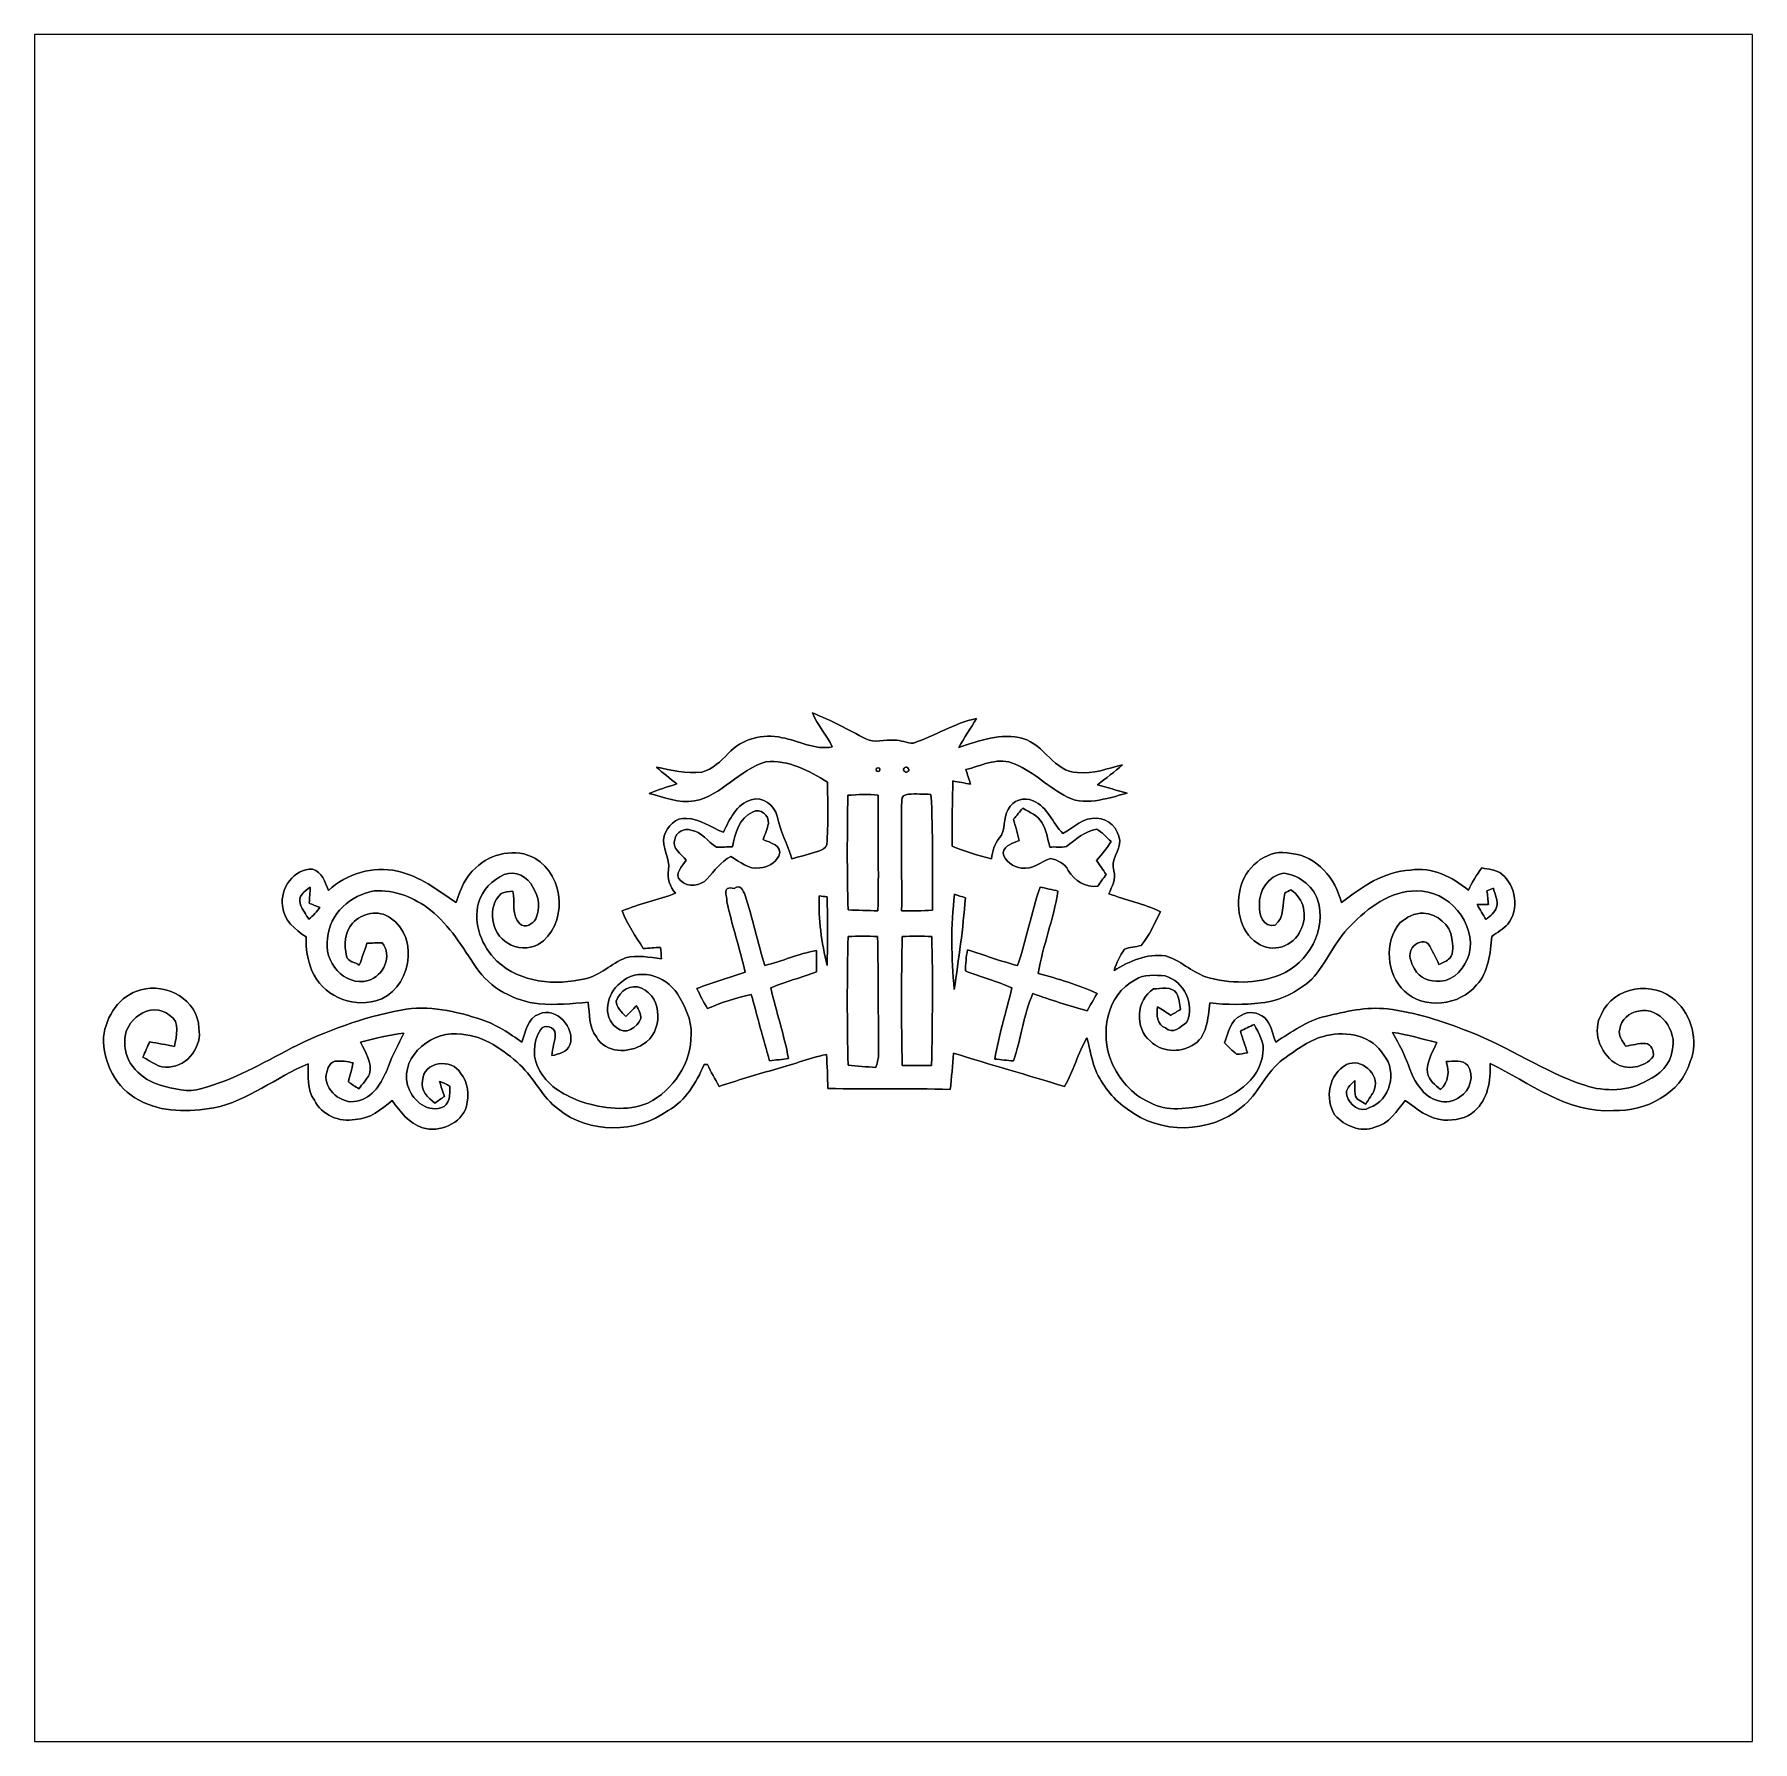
# Model space of a CAD drawing. Header units: centimetres. Extents: x -16.8 to 16.8, y -16.7 to 16.7.
import ezdxf

# ---------------------------------------------------------------- set-up
doc = ezdxf.new("R2010")
doc.units = ezdxf.units.CM
doc.header["$MEASUREMENT"] = 0
doc.layers.add('Layer 1', color=7, linetype='Continuous')

msp = doc.modelspace()

# ---------------------------------------------------------------- linework, layer by layer
at = {"layer": 'Layer 1', "color": 7}
for points, knots in [([(-16.77458, 16.66875), (-16.77458, 16.66875), (16.77458, 16.66875), (16.77458, 16.66875), (16.77458, 16.66875), (16.77458, 16.66875), (16.77458, -16.66875), (16.77458, -16.66875), (16.77458, -16.66875), (16.77458, -16.66875), (-16.77458, -16.66875), (-16.77458, -16.66875), (-16.77458, -16.66875), (-16.77458, -16.66875), (-16.77458, 16.66875), (-16.77458, 16.66875), (-16.77458, 16.66875), (-16.77458, 16.66875), (-16.77458, 16.66875), (-16.77458, 16.66875)], [0, 0, 0, 0, 0.16666667, 0.16666667, 0.16666667, 0.16666667, 0.33333333, 0.33333333, 0.33333333, 0.33333333, 0.5, 0.5, 0.5, 0.5, 0.66666667, 0.66666667, 0.66666667, 0.66666667, 1, 1, 1, 1]), ([(-1.58468, 3.41842), (-1.48343, 3.18029), (-1.30281, 2.98803), (-1.19451, 2.75343), (-1.19451, 2.75343), (-1.53635, 2.68993), (-1.84891, 2.87408), (-2.17523, 2.93546), (-2.17523, 2.93546), (-2.54776, 3.02824), (-2.96263, 2.90442), (-3.22756, 2.62819), (-3.22756, 2.62819), (-3.37291, 2.47368), (-3.53272, 2.31881), (-3.74474, 2.26236), (-3.74474, 2.26236), (-4.0453, 2.21968), (-4.33811, 2.30681), (-4.63021, 2.36149), (-4.63021, 2.36149), (-4.50321, 2.24649), (-4.36633, 2.14207), (-4.23263, 2.03412), (-4.23263, 2.03412), (-4.41254, 1.97168), (-4.59634, 1.91946), (-4.77308, 1.84785), (-4.77308, 1.84785), (-4.48416, 1.77694), (-4.19135, 1.64183), (-3.88655, 1.69898), (-3.88655, 1.69898), (-3.34927, 1.80481), (-3.01237, 2.31916), (-2.49273, 2.46239), (-2.49273, 2.46239), (-2.05599, 2.50684), (-1.64571, 2.28918), (-1.28693, 2.06551), (-1.28693, 2.06551), (-1.28799, 1.65806), (-1.26859, 1.24954), (-1.30422, 0.84279), (-1.30422, 0.84279), (-1.31727, 0.76518), (-1.39982, 0.74507), (-1.46226, 0.72178), (-1.46226, 0.72178), (-1.63548, 0.6671), (-1.80975, 0.6163), (-1.98543, 0.57115), (-1.98543, 0.57115), (-2.06834, 0.85407), (-2.21686, 1.11231), (-2.27083, 1.40476), (-2.27083, 1.40476), (-2.32375, 1.61749), (-2.55411, 1.79811), (-2.77601, 1.72297), (-2.77601, 1.72297), (-3.06881, 1.64218), (-3.19969, 1.33985), (-3.31929, 1.09079), (-3.31929, 1.09079), (-3.56164, 1.17263), (-3.77225, 1.35678), (-4.0386, 1.35714), (-4.0386, 1.35714), (-4.25415, 1.38783), (-4.41748, 1.20227), (-4.4771, 1.01741), (-4.4771, 1.01741), (-4.53143, 0.79269), (-4.35928, 0.58385), (-4.39032, 0.35736), (-4.39032, 0.35736), (-4.43406, 0.1838), (-4.3561, 0.02822), (-4.25697, -0.10407), (-4.25697, -0.10407), (-4.59952, -0.23283), (-4.9597, -0.30762), (-5.29837, -0.44732), (-5.29837, -0.44732), (-5.19395, -0.70873), (-5.03484, -0.94368), (-4.88527, -1.1811), (-4.88527, -1.1811), (-4.77238, -1.17369), (-4.66055, -1.16558), (-4.54731, -1.16029), (-4.54731, -1.16029), (-4.54307, -1.21567), (-4.53531, -1.32609), (-4.53143, -1.38148), (-4.53143, -1.38148), (-4.7625, -1.35643), (-5.00451, -1.30104), (-5.23311, -1.36525), (-5.23311, -1.36525), (-5.50968, -1.47144), (-5.72488, -1.7085), (-6.0198, -1.772), (-6.0198, -1.772), (-6.60012, -1.91206), (-7.2898, -1.85279), (-7.74206, -1.42769), (-7.74206, -1.42769), (-8.04192, -1.13912), (-8.20526, -0.70203), (-8.10507, -0.28928), (-8.10507, -0.28928), (-8.02781, -0.04233), (-7.83731, 0.16334), (-7.59848, 0.26141), (-7.59848, 0.26141), (-7.38611, 0.35419), (-7.13564, 0.21343), (-7.0418, 0.01517), (-7.0418, 0.01517), (-6.9215, -0.16193), (-6.88728, -0.40534), (-6.98571, -0.60008), (-6.98571, -0.60008), (-7.04215, -0.70379), (-7.19173, -0.79763), (-7.29474, -0.69885), (-7.29474, -0.69885), (-7.4676, -0.54222), (-7.38399, -0.26882), (-7.42985, -0.06103), (-7.42985, -0.06103), (-7.50746, -0.06985), (-7.58684, -0.07655), (-7.65986, -0.10654), (-7.65986, -0.10654), (-7.94279, -0.36724), (-7.85989, -0.88759), (-7.53216, -1.07633), (-7.53216, -1.07633), (-7.35824, -1.19415), (-7.12364, -1.19733), (-6.93773, -1.10631), (-6.93773, -1.10631), (-6.35106, -0.74577), (-6.41244, 0.25329), (-7.00334, 0.58032), (-7.00334, 0.58032), (-7.37023, 0.78564), (-7.86059, 0.68368), (-8.15516, 0.39405), (-8.15516, 0.39405), (-8.35942, 0.22507), (-8.45785, -0.03563), (-8.5404, -0.28011), (-8.5404, -0.28011), (-8.90094, -0.04304), (-9.25477, 0.2353), (-9.68551, 0.32949), (-9.68551, 0.32949), (-10.16071, 0.42862), (-10.68246, 0.28857), (-11.03383, -0.04939), (-11.03383, -0.04939), (-11.09345, 0.11324), (-11.15801, 0.31856), (-11.34498, 0.36865), (-11.34498, 0.36865), (-11.70728, 0.387), (-11.98351, -0.01235), (-11.92706, -0.35031), (-11.92706, -0.35031), (-11.9126, -0.629), (-11.68224, -0.81104), (-11.46986, -0.95568), (-11.46986, -0.95568), (-11.47833, -1.18145), (-11.43494, -1.40582), (-11.35415, -1.61713), (-11.35415, -1.61713), (-11.16154, -2.0828), (-10.59356, -2.34597), (-10.10991, -2.2038), (-10.10991, -2.2038), (-9.43716, -2.03341), (-9.22549, -0.96555), (-9.82557, -0.5842), (-9.82557, -0.5842), (-10.05593, -0.41451), (-10.37943, -0.49248), (-10.56428, -0.68933), (-10.56428, -0.68933), (-10.72021, -0.85937), (-10.72586, -1.11619), (-10.68035, -1.32997), (-10.68035, -1.32997), (-10.65953, -1.44498), (-10.50043, -1.44745), (-10.42988, -1.5046), (-10.42988, -1.5046), (-10.37519, -1.36419), (-10.33039, -1.22096), (-10.28065, -1.07915), (-10.28065, -1.07915), (-10.18293, -1.07491), (-10.08486, -1.07103), (-9.98643, -1.06751), (-9.98643, -1.06751), (-9.77018, -1.3208), (-9.96174, -1.72191), (-10.2549, -1.80834), (-10.2549, -1.80834), (-10.72727, -1.93851), (-11.13719, -1.42205), (-11.04865, -0.9839), (-11.04865, -0.9839), (-11.0169, -0.50271), (-10.59744, -0.13688), (-10.14024, -0.0575), (-10.14024, -0.0575), (-9.73773, -0.02469), (-9.35179, -0.19121), (-9.03852, -0.43109), (-9.03852, -0.43109), (-8.66069, -0.73272), (-8.41657, -1.15676), (-8.1474, -1.54975), (-8.1474, -1.54975), (-7.87682, -1.96427), (-7.40375, -2.20416), (-6.9215, -2.26342), (-6.9215, -2.26342), (-6.60118, -2.28953), (-6.2805, -2.25672), (-5.96124, -2.23026), (-5.96124, -2.23026), (-5.93196, -2.45886), (-5.95207, -2.71568), (-5.80037, -2.90865), (-5.80037, -2.90865), (-5.6261, -3.22686), (-5.16184, -3.23462), (-4.88809, -3.04835), (-4.88809, -3.04835), (-4.49968, -2.82928), (-4.4958, -2.13325), (-4.92266, -1.95651), (-4.92266, -1.95651), (-5.12057, -1.86161), (-5.35552, -2.00836), (-5.41196, -2.20768), (-5.41196, -2.20768), (-5.41055, -2.33398), (-5.30719, -2.42358), (-5.22464, -2.50649), (-5.22464, -2.50649), (-5.15408, -2.43734), (-5.08459, -2.36714), (-5.01474, -2.29729), (-5.01474, -2.29729), (-4.98334, -2.37737), (-4.9276, -2.45745), (-4.93642, -2.5467), (-4.93642, -2.5467), (-4.99851, -2.72768), (-5.24263, -2.88502), (-5.40844, -2.72697), (-5.40844, -2.72697), (-5.70336, -2.5079), (-5.59082, -2.06304), (-5.33859, -1.85808), (-5.33859, -1.85808), (-5.01156, -1.53494), (-4.44183, -1.70356), (-4.22063, -2.06657), (-4.22063, -2.06657), (-4.07458, -2.30152), (-3.93771, -2.56928), (-3.95252, -2.85362), (-3.95252, -2.85362), (-3.94018, -3.41665), (-4.29824, -3.95252), (-4.7946, -4.19876), (-4.7946, -4.19876), (-5.20629, -4.37303), (-5.66773, -4.30248), (-6.08259, -4.1783), (-6.08259, -4.1783), (-6.39833, -4.05624), (-6.72924, -3.88938), (-6.89716, -3.58069), (-6.89716, -3.58069), (-7.05732, -3.34574), (-7.04462, -3.00743), (-6.89539, -2.77001), (-6.89539, -2.77001), (-6.82166, -2.64336), (-6.60823, -2.71145), (-6.60329, -2.85009), (-6.60329, -2.85009), (-6.61, -2.99332), (-6.65868, -3.13055), (-6.67279, -3.27342), (-6.67279, -3.27342), (-6.53874, -3.24238), (-6.37434, -3.20816), (-6.31684, -3.06493), (-6.31684, -3.06493), (-6.20818, -2.73226), (-6.58072, -2.30964), (-6.92115, -2.46098), (-6.92115, -2.46098), (-7.15081, -2.53929), (-7.18749, -2.81517), (-7.25523, -3.01237), (-7.25523, -3.01237), (-7.49759, -2.83916), (-7.747, -2.66735), (-8.03275, -2.57387), (-8.03275, -2.57387), (-8.53863, -2.4063), (-9.07979, -2.27965), (-9.61355, -2.38301), (-9.61355, -2.38301), (-10.36179, -2.52271), (-11.0811, -2.79224), (-11.76196, -3.12843), (-11.76196, -3.12843), (-12.32464, -3.429), (-12.88803, -3.74544), (-13.5068, -3.91724), (-13.5068, -3.91724), (-13.77738, -4.01108), (-14.05678, -3.91336), (-14.32101, -3.84881), (-14.32101, -3.84881), (-14.68508, -3.7398), (-15.02692, -3.42159), (-15.00646, -3.01625), (-15.00646, -3.01625), (-15.04879, -2.58304), (-14.50199, -2.18193), (-14.13228, -2.48991), (-14.13228, -2.48991), (-13.91532, -2.61267), (-14.00598, -2.89525), (-14.03703, -3.09245), (-14.03703, -3.09245), (-14.20001, -3.06282), (-14.36229, -3.03036), (-14.52563, -3.0039), (-14.52563, -3.0039), (-14.57008, -3.10409), (-14.61311, -3.20146), (-14.65439, -3.30341), (-14.65439, -3.30341), (-14.49529, -3.39055), (-14.3383, -3.52249), (-14.14216, -3.49532), (-14.14216, -3.49532), (-13.77915, -3.48051), (-13.49234, -3.08504), (-13.56325, -2.73438), (-13.56325, -2.73438), (-13.5703, -2.1844), (-14.20389, -1.84679), (-14.69496, -1.99037), (-14.69496, -1.99037), (-15.10841, -2.09232), (-15.3797, -2.50366), (-15.42415, -2.91006), (-15.42415, -2.91006), (-15.43473, -3.40431), (-15.18038, -3.91866), (-14.72706, -4.14338), (-14.72706, -4.14338), (-14.28891, -4.39138), (-13.75234, -4.3688), (-13.27044, -4.29578), (-13.27044, -4.29578), (-12.59593, -4.15325), (-12.05477, -3.69323), (-11.42859, -3.43217), (-11.42859, -3.43217), (-11.42647, -3.67242), (-11.45716, -3.93665), (-11.30618, -4.14443), (-11.30618, -4.14443), (-11.16259, -4.43195), (-10.82358, -4.58153), (-10.51101, -4.51838), (-10.51101, -4.51838), (-10.22244, -4.51767), (-10.0016, -4.31694), (-9.78782, -4.15114), (-9.78782, -4.15114), (-9.63577, -4.37162), (-9.45833, -4.59246), (-9.19551, -4.68312), (-9.19551, -4.68312), (-8.86037, -4.7819), (-8.44338, -4.60622), (-8.33438, -4.2612), (-8.33438, -4.2612), (-8.29557, -4.04566), (-8.29486, -3.7913), (-8.4515, -3.61809), (-8.4515, -3.61809), (-8.61201, -3.31399), (-9.18951, -3.38773), (-9.19339, -3.75638), (-9.19339, -3.75638), (-9.24243, -3.95746), (-9.09038, -4.09258), (-8.95421, -4.20088), (-8.95421, -4.20088), (-8.89212, -4.15749), (-8.83003, -4.11445), (-8.76829, -4.07106), (-8.76829, -4.07106), (-8.80181, -3.97369), (-8.83497, -3.87597), (-8.86178, -3.77684), (-8.86178, -3.77684), (-8.79334, -3.80259), (-8.72243, -3.82729), (-8.66316, -3.87174), (-8.66316, -3.87174), (-8.65364, -4.02096), (-8.65505, -4.24251), (-8.83532, -4.29013), (-8.83532, -4.29013), (-9.13941, -4.38467), (-9.40929, -4.11868), (-9.48937, -3.84739), (-9.48937, -3.84739), (-9.6333, -3.25579), (-8.97537, -2.76296), (-8.42998, -2.85679), (-8.42998, -2.85679), (-7.98477, -2.88431), (-7.61577, -3.16724), (-7.29544, -3.45052), (-7.29544, -3.45052), (-7.01358, -3.71369), (-6.858, -4.08905), (-6.54403, -4.32118), (-6.54403, -4.32118), (-5.94007, -4.80413), (-5.02426, -4.79284), (-4.40161, -4.34693), (-4.40161, -4.34693), (-4.05448, -4.15537), (-3.85092, -3.80083), (-3.69923, -3.44911), (-3.69923, -3.44911), (-3.68265, -3.44805), (-3.64913, -3.44629), (-3.63255, -3.44523), (-3.63255, -3.44523), (-3.5627, -3.59092), (-3.48686, -3.73345), (-3.40501, -3.87315), (-3.40501, -3.87315), (-3.05894, -3.76343), (-2.71533, -3.64384), (-2.36185, -3.55918), (-2.36185, -3.55918), (-2.01048, -3.45899), (-1.66688, -3.32952), (-1.31022, -3.24803), (-1.31022, -3.24803), (-1.29187, -3.46886), (-1.2887, -3.69041), (-1.27988, -3.91231), (-1.27988, -3.91231), (-0.48542, -3.943), (0.3108, -3.89714), (1.1049, -3.937), (1.1049, -3.937), (1.13841, -3.70064), (1.15076, -3.4611), (1.17228, -3.22404), (1.17228, -3.22404), (1.89159, -3.44946), (2.61761, -3.65301), (3.33834, -3.87526), (3.33834, -3.87526), (3.51719, -3.57434), (3.59939, -3.22827), (3.77543, -2.92559), (3.77543, -2.92559), (3.84034, -3.15489), (3.87174, -3.39654), (3.96946, -3.61597), (3.96946, -3.61597), (4.11515, -3.88902), (4.30671, -4.14973), (4.57094, -4.31835), (4.57094, -4.31835), (5.20136, -4.81365), (6.17608, -4.80095), (6.78991, -4.28413), (6.78991, -4.28413), (7.12964, -4.03084), (7.26652, -3.59057), (7.61012, -3.34186), (7.61012, -3.34186), (7.87153, -3.16054), (8.13506, -2.95028), (8.45397, -2.88325), (8.45397, -2.88325), (8.85437, -2.78624), (9.3539, -2.88255), (9.57368, -3.26566), (9.57368, -3.26566), (9.84321, -3.58916), (9.69469, -4.1469), (9.29675, -4.28801), (9.29675, -4.28801), (9.11049, -4.39561), (8.89564, -4.23757), (8.85366, -4.05306), (8.85366, -4.05306), (8.8078, -3.92959), (8.92986, -3.83822), (9.0043, -3.76026), (9.0043, -3.76026), (9.00924, -3.84951), (9.00289, -3.93947), (9.01206, -4.02872), (9.01206, -4.02872), (9.02088, -4.13632), (9.14717, -4.16595), (9.22091, -4.22134), (9.22091, -4.22134), (9.27629, -4.12256), (9.35426, -4.03437), (9.39236, -3.92677), (9.39236, -3.92677), (9.49325, -3.63432), (9.12707, -3.308), (8.84767, -3.44946), (8.84767, -3.44946), (8.49771, -3.62303), (8.41375, -4.1208), (8.61907, -4.43512), (8.61907, -4.43512), (8.80816, -4.64608), (9.12107, -4.77908), (9.40082, -4.67148), (9.40082, -4.67148), (9.67458, -4.60657), (9.82874, -4.35222), (9.99172, -4.14761), (9.99172, -4.14761), (10.22103, -4.31377), (10.44928, -4.51273), (10.74632, -4.53037), (10.74632, -4.53037), (10.95304, -4.53461), (11.18835, -4.51203), (11.34392, -4.35963), (11.34392, -4.35963), (11.60286, -4.12715), (11.66918, -3.75885), (11.64766, -3.42583), (11.64766, -3.42583), (12.41884, -3.79871), (13.14873, -4.40514), (14.05714, -4.34658), (14.05714, -4.34658), (14.68579, -4.37056), (15.36876, -4.01849), (15.55785, -3.38949), (15.55785, -3.38949), (15.71801, -2.9785), (15.58255, -2.49343), (15.26611, -2.19745), (15.26611, -2.19745), (14.85336, -1.79917), (14.0522, -1.91946), (13.82183, -2.46239), (13.82183, -2.46239), (13.63627, -2.79435), (13.78691, -3.20957), (14.08183, -3.41595), (14.08183, -3.41595), (14.31607, -3.56976), (14.66109, -3.51367), (14.8336, -3.29036), (14.8336, -3.29036), (14.84806, -3.18629), (14.80009, -3.05118), (14.68332, -3.03389), (14.68332, -3.03389), (14.55067, -3.03495), (14.42297, -3.06493), (14.29385, -3.08928), (14.29385, -3.08928), (14.23388, -2.98873), (14.14357, -2.88078), (14.17849, -2.75555), (14.17849, -2.75555), (14.20918, -2.57457), (14.36158, -2.42288), (14.54644, -2.40559), (14.54644, -2.40559), (14.96272, -2.30329), (15.31549, -2.79471), (15.20366, -3.17712), (15.20366, -3.17712), (15.17332, -3.44311), (14.95919, -3.64455), (14.72777, -3.75461), (14.72777, -3.75461), (14.35947, -3.97369), (13.89803, -3.98533), (13.49728, -3.85304), (13.49728, -3.85304), (12.70459, -3.59234), (12.01526, -3.09809), (11.23632, -2.80458), (11.23632, -2.80458), (10.72409, -2.59821), (10.1921, -2.42993), (9.64283, -2.36044), (9.64283, -2.36044), (9.23149, -2.31493), (8.82685, -2.41547), (8.42962, -2.50613), (8.42962, -2.50613), (8.0705, -2.59115), (7.7664, -2.81164), (7.46231, -3.01025), (7.46231, -3.01025), (7.39528, -2.84762), (7.3787, -2.6543), (7.24147, -2.53118), (7.24147, -2.53118), (7.118, -2.42676), (6.93102, -2.39395), (6.79097, -2.48673), (6.79097, -2.48673), (6.57789, -2.57951), (6.53133, -2.83069), (6.46465, -3.02578), (6.46465, -3.02578), (6.53874, -3.10303), (6.61741, -3.17676), (6.69996, -3.24626), (6.69996, -3.24626), (6.77157, -3.24908), (6.84177, -3.23074), (6.91162, -3.21769), (6.91162, -3.21769), (6.86717, -3.07622), (6.81531, -2.93688), (6.77227, -2.79541), (6.77227, -2.79541), (6.86082, -2.74779), (6.95184, -2.70545), (7.04462, -2.66665), (7.04462, -2.66665), (7.12717, -2.84127), (7.25452, -3.0166), (7.21219, -3.22404), (7.21219, -3.22404), (7.15081, -3.77649), (6.62093, -4.0954), (6.13445, -4.23051), (6.13445, -4.23051), (5.75945, -4.30671), (5.34211, -4.38079), (4.99075, -4.18289), (4.99075, -4.18289), (4.65455, -4.03013), (4.39984, -3.73063), (4.25521, -3.39619), (4.25521, -3.39619), (4.02908, -2.84692), (4.15749, -2.08562), (4.71805, -1.79105), (4.71805, -1.79105), (4.8895, -1.67428), (5.10822, -1.70427), (5.30366, -1.71626), (5.30366, -1.71626), (5.67372, -1.82245), (5.88998, -2.26377), (5.72558, -2.62114), (5.72558, -2.62114), (5.60917, -2.70757), (5.45394, -2.86808), (5.31072, -2.73297), (5.31072, -2.73297), (5.13962, -2.66771), (5.1308, -2.47191), (5.15691, -2.31951), (5.15691, -2.31951), (5.24545, -2.36996), (5.33012, -2.42782), (5.41302, -2.48779), (5.41302, -2.48779), (5.47723, -2.44828), (5.54143, -2.40877), (5.6067, -2.37031), (5.6067, -2.37031), (5.58236, -2.26413), (5.58271, -2.15018), (5.52803, -2.05528), (5.52803, -2.05528), (5.4289, -1.91558), (5.22146, -1.96109), (5.07824, -1.97168), (5.07824, -1.97168), (4.73181, -2.17558), (4.70641, -2.7432), (5.01615, -2.99226), (5.01615, -2.99226), (5.22076, -3.20287), (5.58377, -3.22086), (5.8293, -3.07658), (5.8293, -3.07658), (6.13128, -2.92276), (6.13586, -2.53894), (6.17679, -2.24508), (6.17679, -2.24508), (6.5091, -2.28247), (6.84565, -2.28212), (7.17797, -2.24331), (7.17797, -2.24331), (7.55015, -2.21298), (7.88952, -2.02177), (8.16786, -1.78259), (8.16786, -1.78259), (8.46208, -1.46579), (8.60919, -1.03964), (8.9214, -0.7366), (8.9214, -0.7366), (9.2643, -0.38735), (9.6961, -0.04974), (10.21186, -0.0568), (10.21186, -0.0568), (10.83522, -0.03775), (11.37955, -0.68333), (11.24267, -1.29258), (11.24267, -1.29258), (11.15554, -1.54023), (10.96257, -1.81469), (10.67188, -1.81716), (10.67188, -1.81716), (10.47397, -1.84009), (10.2676, -1.75542), (10.16988, -1.57939), (10.16988, -1.57939), (10.10638, -1.45803), (10.03512, -1.2954), (10.13001, -1.17087), (10.13001, -1.17087), (10.18716, -1.06927), (10.34627, -1.00753), (10.44257, -1.08903), (10.44257, -1.08903), (10.52336, -1.21708), (10.58333, -1.35749), (10.65071, -1.49331), (10.65071, -1.49331), (10.72339, -1.45803), (10.80241, -1.42875), (10.86203, -1.3716), (10.86203, -1.3716), (10.94846, -1.2633), (10.9153, -1.10878), (10.90366, -0.98496), (10.90366, -0.98496), (10.87367, -0.71332), (10.61085, -0.5147), (10.34979, -0.4893), (10.34979, -0.4893), (10.17799, -0.48331), (10.01748, -0.5775), (9.88589, -0.67839), (9.88589, -0.67839), (9.57792, -1.05728), (9.61743, -1.6824), (9.97761, -2.01542), (9.97761, -2.01542), (10.36426, -2.38443), (11.05394, -2.29623), (11.3852, -1.89406), (11.3852, -1.89406), (11.62226, -1.64148), (11.65013, -1.27106), (11.68188, -0.94474), (11.68188, -0.94474), (11.78701, -0.86713), (11.90554, -0.80328), (11.99409, -0.7052), (11.99409, -0.7052), (12.22163, -0.41769), (12.1539, 0.04022), (11.87873, 0.27305), (11.87873, 0.27305), (11.76937, 0.36124), (11.61521, 0.36089), (11.4868, 0.39476), (11.4868, 0.39476), (11.39014, 0.25435), (11.29383, 0.11218), (11.22468, -0.04445), (11.22468, -0.04445), (10.91318, 0.22013), (10.5156, 0.41522), (10.09579, 0.34996), (10.09579, 0.34996), (9.57756, 0.32173), (9.14012, 0.02328), (8.74642, -0.2861), (8.74642, -0.2861), (8.62965, 0.18133), (8.27052, 0.62442), (7.76499, 0.67451), (7.76499, 0.67451), (7.33178, 0.78034), (6.91586, 0.45367), (6.78639, 0.05433), (6.78639, 0.05433), (6.67597, -0.33443), (6.73664, -0.84631), (7.10812, -1.07774), (7.10812, -1.07774), (7.38752, -1.28164), (7.8232, -1.14053), (7.94738, -0.82197), (7.94738, -0.82197), (8.09307, -0.55951), (8.01511, -0.19861), (7.75899, -0.03563), (7.75899, -0.03563), (7.71878, -0.0568), (7.67891, -0.07796), (7.6394, -0.09948), (7.6394, -0.09948), (7.59072, -0.3115), (7.63587, -0.57221), (7.45419, -0.72602), (7.45419, -0.72602), (7.22171, -0.78423), (7.12011, -0.51364), (7.14763, -0.33549), (7.14763, -0.33549), (7.12223, -0.05186), (7.32649, 0.23213), (7.60518, 0.29139), (7.60518, 0.29139), (7.89799, 0.26423), (8.17951, 0.05574), (8.27899, -0.22437), (8.27899, -0.22437), (8.47513, -0.80257), (8.09907, -1.47708), (7.54733, -1.69545), (7.54733, -1.69545), (7.08625, -1.87713), (6.56519, -1.87501), (6.09388, -1.73284), (6.09388, -1.73284), (5.81166, -1.63583), (5.59682, -1.40653), (5.30789, -1.32503), (5.30789, -1.32503), (4.94594, -1.27635), (4.60622, -1.42981), (4.30565, -1.61184), (4.30565, -1.61184), (4.35328, -1.46509), (4.41854, -1.32327), (4.50815, -1.19698), (4.50815, -1.19698), (4.6101, -1.14723), (4.72793, -1.15605), (4.83447, -1.11972), (4.83447, -1.11972), (4.99886, -0.92639), (5.09658, -0.68756), (5.21088, -0.4639), (5.21088, -0.4639), (4.8895, -0.30762), (4.53672, -0.23319), (4.20229, -0.11218), (4.20229, -0.11218), (4.26685, 0.02787), (4.35187, 0.17321), (4.30389, 0.33408), (4.30389, 0.33408), (4.23157, 0.54998), (4.42489, 0.72073), (4.41748, 0.92992), (4.41748, 0.92992), (4.39385, 1.15111), (4.20158, 1.36701), (3.96946, 1.36172), (3.96946, 1.36172), (3.70981, 1.3843), (3.51614, 1.18428), (3.3087, 1.06362), (3.3087, 1.06362), (3.10056, 1.26647), (3.01202, 1.58503), (2.72521, 1.70109), (2.72521, 1.70109), (2.55411, 1.78647), (2.32163, 1.71344), (2.2419, 1.53388), (2.2419, 1.53388), (2.12266, 1.36454), (2.20698, 1.12854), (2.06551, 0.97155), (2.06551, 0.97155), (1.97026, 0.8576), (1.93111, 0.71402), (1.9117, 0.57009), (1.9117, 0.57009), (1.65135, 0.63853), (1.39065, 0.71085), (1.14229, 0.81598), (1.14229, 0.81598), (1.14512, 1.24107), (1.14512, 1.66582), (1.16064, 2.09021), (1.16064, 2.09021), (1.27564, 2.06939), (1.38889, 2.04823), (1.50495, 2.02847), (1.50495, 2.02847), (1.47461, 2.12266), (1.44321, 2.2165), (1.41464, 2.31105), (1.41464, 2.31105), (1.70286, 2.38231), (2.00413, 2.54776), (2.30576, 2.44475), (2.30576, 2.44475), (2.68746, 2.30752), (2.97886, 2.00836), (3.32669, 1.81081), (3.32669, 1.81081), (3.7084, 1.57268), (4.16384, 1.7526), (4.5593, 1.84891), (4.5593, 1.84891), (4.36845, 1.90853), (4.17654, 1.96003), (3.98498, 2.01436), (3.98498, 2.01436), (4.1462, 2.14736), (4.31835, 2.2673), (4.47357, 2.40806), (4.47357, 2.40806), (4.18606, 2.33927), (3.89678, 2.21544), (3.59481, 2.25601), (3.59481, 2.25601), (3.12879, 2.26307), (2.94711, 2.80211), (2.5273, 2.91818), (2.5273, 2.91818), (2.10397, 3.03459), (1.67287, 2.87584), (1.27317, 2.74532), (1.27317, 2.74532), (1.38359, 2.93688), (1.5053, 3.12138), (1.62101, 3.30941), (1.62101, 3.30941), (1.18745, 3.21698), (0.80786, 2.97251), (0.39158, 2.83034), (0.39158, 2.83034), (0.26353, 2.82293), (0.14358, 2.89172), (0.01482, 2.88749), (0.01482, 2.88749), (-0.16969, 2.90019), (-0.3683, 2.82152), (-0.54151, 2.91465), (-0.54151, 2.91465), (-0.88583, 3.08963), (-1.22273, 3.28119), (-1.58468, 3.41842)], [0, 0, 0, 0, 0.00401606, 0.00401606, 0.00401606, 0.00401606, 0.00803213, 0.00803213, 0.00803213, 0.00803213, 0.01204819, 0.01204819, 0.01204819, 0.01204819, 0.01606426, 0.01606426, 0.01606426, 0.01606426, 0.02008032, 0.02008032, 0.02008032, 0.02008032, 0.02409639, 0.02409639, 0.02409639, 0.02409639, 0.02811245, 0.02811245, 0.02811245, 0.02811245, 0.03212851, 0.03212851, 0.03212851, 0.03212851, 0.03614458, 0.03614458, 0.03614458, 0.03614458, 0.04016064, 0.04016064, 0.04016064, 0.04016064, 0.04417671, 0.04417671, 0.04417671, 0.04417671, 0.04819277, 0.04819277, 0.04819277, 0.04819277, 0.05220884, 0.05220884, 0.05220884, 0.05220884, 0.0562249, 0.0562249, 0.0562249, 0.0562249, 0.06024096, 0.06024096, 0.06024096, 0.06024096, 0.06425703, 0.06425703, 0.06425703, 0.06425703, 0.06827309, 0.06827309, 0.06827309, 0.06827309, 0.07228916, 0.07228916, 0.07228916, 0.07228916, 0.07630522, 0.07630522, 0.07630522, 0.07630522, 0.08032129, 0.08032129, 0.08032129, 0.08032129, 0.08433735, 0.08433735, 0.08433735, 0.08433735, 0.08835341, 0.08835341, 0.08835341, 0.08835341, 0.09236948, 0.09236948, 0.09236948, 0.09236948, 0.09638554, 0.09638554, 0.09638554, 0.09638554, 0.10040161, 0.10040161, 0.10040161, 0.10040161, 0.10441767, 0.10441767, 0.10441767, 0.10441767, 0.10843373, 0.10843373, 0.10843373, 0.10843373, 0.1124498, 0.1124498, 0.1124498, 0.1124498, 0.11646586, 0.11646586, 0.11646586, 0.11646586, 0.12048193, 0.12048193, 0.12048193, 0.12048193, 0.12449799, 0.12449799, 0.12449799, 0.12449799, 0.12851406, 0.12851406, 0.12851406, 0.12851406, 0.13253012, 0.13253012, 0.13253012, 0.13253012, 0.13654618, 0.13654618, 0.13654618, 0.13654618, 0.14056225, 0.14056225, 0.14056225, 0.14056225, 0.14457831, 0.14457831, 0.14457831, 0.14457831, 0.14859438, 0.14859438, 0.14859438, 0.14859438, 0.15261044, 0.15261044, 0.15261044, 0.15261044, 0.15662651, 0.15662651, 0.15662651, 0.15662651, 0.16064257, 0.16064257, 0.16064257, 0.16064257, 0.16465863, 0.16465863, 0.16465863, 0.16465863, 0.1686747, 0.1686747, 0.1686747, 0.1686747, 0.17269076, 0.17269076, 0.17269076, 0.17269076, 0.17670683, 0.17670683, 0.17670683, 0.17670683, 0.18072289, 0.18072289, 0.18072289, 0.18072289, 0.18473896, 0.18473896, 0.18473896, 0.18473896, 0.18875502, 0.18875502, 0.18875502, 0.18875502, 0.19277108, 0.19277108, 0.19277108, 0.19277108, 0.19678715, 0.19678715, 0.19678715, 0.19678715, 0.20080321, 0.20080321, 0.20080321, 0.20080321, 0.20481928, 0.20481928, 0.20481928, 0.20481928, 0.20883534, 0.20883534, 0.20883534, 0.20883534, 0.21285141, 0.21285141, 0.21285141, 0.21285141, 0.21686747, 0.21686747, 0.21686747, 0.21686747, 0.22088353, 0.22088353, 0.22088353, 0.22088353, 0.2248996, 0.2248996, 0.2248996, 0.2248996, 0.22891566, 0.22891566, 0.22891566, 0.22891566, 0.23293173, 0.23293173, 0.23293173, 0.23293173, 0.23694779, 0.23694779, 0.23694779, 0.23694779, 0.24096386, 0.24096386, 0.24096386, 0.24096386, 0.24497992, 0.24497992, 0.24497992, 0.24497992, 0.24899598, 0.24899598, 0.24899598, 0.24899598, 0.25301205, 0.25301205, 0.25301205, 0.25301205, 0.25702811, 0.25702811, 0.25702811, 0.25702811, 0.26104418, 0.26104418, 0.26104418, 0.26104418, 0.26506024, 0.26506024, 0.26506024, 0.26506024, 0.26907631, 0.26907631, 0.26907631, 0.26907631, 0.27309237, 0.27309237, 0.27309237, 0.27309237, 0.27710843, 0.27710843, 0.27710843, 0.27710843, 0.2811245, 0.2811245, 0.2811245, 0.2811245, 0.28514056, 0.28514056, 0.28514056, 0.28514056, 0.28915663, 0.28915663, 0.28915663, 0.28915663, 0.29317269, 0.29317269, 0.29317269, 0.29317269, 0.29718876, 0.29718876, 0.29718876, 0.29718876, 0.30120482, 0.30120482, 0.30120482, 0.30120482, 0.30522088, 0.30522088, 0.30522088, 0.30522088, 0.30923695, 0.30923695, 0.30923695, 0.30923695, 0.31325301, 0.31325301, 0.31325301, 0.31325301, 0.31726908, 0.31726908, 0.31726908, 0.31726908, 0.32128514, 0.32128514, 0.32128514, 0.32128514, 0.3253012, 0.3253012, 0.3253012, 0.3253012, 0.32931727, 0.32931727, 0.32931727, 0.32931727, 0.33333333, 0.33333333, 0.33333333, 0.33333333, 0.3373494, 0.3373494, 0.3373494, 0.3373494, 0.34136546, 0.34136546, 0.34136546, 0.34136546, 0.34538153, 0.34538153, 0.34538153, 0.34538153, 0.34939759, 0.34939759, 0.34939759, 0.34939759, 0.35341365, 0.35341365, 0.35341365, 0.35341365, 0.35742972, 0.35742972, 0.35742972, 0.35742972, 0.36144578, 0.36144578, 0.36144578, 0.36144578, 0.36546185, 0.36546185, 0.36546185, 0.36546185, 0.36947791, 0.36947791, 0.36947791, 0.36947791, 0.37349398, 0.37349398, 0.37349398, 0.37349398, 0.37751004, 0.37751004, 0.37751004, 0.37751004, 0.3815261, 0.3815261, 0.3815261, 0.3815261, 0.38554217, 0.38554217, 0.38554217, 0.38554217, 0.38955823, 0.38955823, 0.38955823, 0.38955823, 0.3935743, 0.3935743, 0.3935743, 0.3935743, 0.39759036, 0.39759036, 0.39759036, 0.39759036, 0.40160643, 0.40160643, 0.40160643, 0.40160643, 0.40562249, 0.40562249, 0.40562249, 0.40562249, 0.40963855, 0.40963855, 0.40963855, 0.40963855, 0.41365462, 0.41365462, 0.41365462, 0.41365462, 0.41767068, 0.41767068, 0.41767068, 0.41767068, 0.42168675, 0.42168675, 0.42168675, 0.42168675, 0.42570281, 0.42570281, 0.42570281, 0.42570281, 0.42971888, 0.42971888, 0.42971888, 0.42971888, 0.43373494, 0.43373494, 0.43373494, 0.43373494, 0.437751, 0.437751, 0.437751, 0.437751, 0.44176707, 0.44176707, 0.44176707, 0.44176707, 0.44578313, 0.44578313, 0.44578313, 0.44578313, 0.4497992, 0.4497992, 0.4497992, 0.4497992, 0.45381526, 0.45381526, 0.45381526, 0.45381526, 0.45783133, 0.45783133, 0.45783133, 0.45783133, 0.46184739, 0.46184739, 0.46184739, 0.46184739, 0.46586345, 0.46586345, 0.46586345, 0.46586345, 0.46987952, 0.46987952, 0.46987952, 0.46987952, 0.47389558, 0.47389558, 0.47389558, 0.47389558, 0.47791165, 0.47791165, 0.47791165, 0.47791165, 0.48192771, 0.48192771, 0.48192771, 0.48192771, 0.48594378, 0.48594378, 0.48594378, 0.48594378, 0.48995984, 0.48995984, 0.48995984, 0.48995984, 0.4939759, 0.4939759, 0.4939759, 0.4939759, 0.49799197, 0.49799197, 0.49799197, 0.49799197, 0.50200803, 0.50200803, 0.50200803, 0.50200803, 0.5060241, 0.5060241, 0.5060241, 0.5060241, 0.51004016, 0.51004016, 0.51004016, 0.51004016, 0.51405622, 0.51405622, 0.51405622, 0.51405622, 0.51807229, 0.51807229, 0.51807229, 0.51807229, 0.52208835, 0.52208835, 0.52208835, 0.52208835, 0.52610442, 0.52610442, 0.52610442, 0.52610442, 0.53012048, 0.53012048, 0.53012048, 0.53012048, 0.53413655, 0.53413655, 0.53413655, 0.53413655, 0.53815261, 0.53815261, 0.53815261, 0.53815261, 0.54216867, 0.54216867, 0.54216867, 0.54216867, 0.54618474, 0.54618474, 0.54618474, 0.54618474, 0.5502008, 0.5502008, 0.5502008, 0.5502008, 0.55421687, 0.55421687, 0.55421687, 0.55421687, 0.55823293, 0.55823293, 0.55823293, 0.55823293, 0.562249, 0.562249, 0.562249, 0.562249, 0.56626506, 0.56626506, 0.56626506, 0.56626506, 0.57028112, 0.57028112, 0.57028112, 0.57028112, 0.57429719, 0.57429719, 0.57429719, 0.57429719, 0.57831325, 0.57831325, 0.57831325, 0.57831325, 0.58232932, 0.58232932, 0.58232932, 0.58232932, 0.58634538, 0.58634538, 0.58634538, 0.58634538, 0.59036145, 0.59036145, 0.59036145, 0.59036145, 0.59437751, 0.59437751, 0.59437751, 0.59437751, 0.59839357, 0.59839357, 0.59839357, 0.59839357, 0.60240964, 0.60240964, 0.60240964, 0.60240964, 0.6064257, 0.6064257, 0.6064257, 0.6064257, 0.61044177, 0.61044177, 0.61044177, 0.61044177, 0.61445783, 0.61445783, 0.61445783, 0.61445783, 0.6184739, 0.6184739, 0.6184739, 0.6184739, 0.62248996, 0.62248996, 0.62248996, 0.62248996, 0.62650602, 0.62650602, 0.62650602, 0.62650602, 0.63052209, 0.63052209, 0.63052209, 0.63052209, 0.63453815, 0.63453815, 0.63453815, 0.63453815, 0.63855422, 0.63855422, 0.63855422, 0.63855422, 0.64257028, 0.64257028, 0.64257028, 0.64257028, 0.64658635, 0.64658635, 0.64658635, 0.64658635, 0.65060241, 0.65060241, 0.65060241, 0.65060241, 0.65461847, 0.65461847, 0.65461847, 0.65461847, 0.65863454, 0.65863454, 0.65863454, 0.65863454, 0.6626506, 0.6626506, 0.6626506, 0.6626506, 0.66666667, 0.66666667, 0.66666667, 0.66666667, 0.67068273, 0.67068273, 0.67068273, 0.67068273, 0.6746988, 0.6746988, 0.6746988, 0.6746988, 0.67871486, 0.67871486, 0.67871486, 0.67871486, 0.68273092, 0.68273092, 0.68273092, 0.68273092, 0.68674699, 0.68674699, 0.68674699, 0.68674699, 0.69076305, 0.69076305, 0.69076305, 0.69076305, 0.69477912, 0.69477912, 0.69477912, 0.69477912, 0.69879518, 0.69879518, 0.69879518, 0.69879518, 0.70281124, 0.70281124, 0.70281124, 0.70281124, 0.70682731, 0.70682731, 0.70682731, 0.70682731, 0.71084337, 0.71084337, 0.71084337, 0.71084337, 0.71485944, 0.71485944, 0.71485944, 0.71485944, 0.7188755, 0.7188755, 0.7188755, 0.7188755, 0.72289157, 0.72289157, 0.72289157, 0.72289157, 0.72690763, 0.72690763, 0.72690763, 0.72690763, 0.73092369, 0.73092369, 0.73092369, 0.73092369, 0.73493976, 0.73493976, 0.73493976, 0.73493976, 0.73895582, 0.73895582, 0.73895582, 0.73895582, 0.74297189, 0.74297189, 0.74297189, 0.74297189, 0.74698795, 0.74698795, 0.74698795, 0.74698795, 0.75100402, 0.75100402, 0.75100402, 0.75100402, 0.75502008, 0.75502008, 0.75502008, 0.75502008, 0.75903614, 0.75903614, 0.75903614, 0.75903614, 0.76305221, 0.76305221, 0.76305221, 0.76305221, 0.76706827, 0.76706827, 0.76706827, 0.76706827, 0.77108434, 0.77108434, 0.77108434, 0.77108434, 0.7751004, 0.7751004, 0.7751004, 0.7751004, 0.77911647, 0.77911647, 0.77911647, 0.77911647, 0.78313253, 0.78313253, 0.78313253, 0.78313253, 0.78714859, 0.78714859, 0.78714859, 0.78714859, 0.79116466, 0.79116466, 0.79116466, 0.79116466, 0.79518072, 0.79518072, 0.79518072, 0.79518072, 0.79919679, 0.79919679, 0.79919679, 0.79919679, 0.80321285, 0.80321285, 0.80321285, 0.80321285, 0.80722892, 0.80722892, 0.80722892, 0.80722892, 0.81124498, 0.81124498, 0.81124498, 0.81124498, 0.81526104, 0.81526104, 0.81526104, 0.81526104, 0.81927711, 0.81927711, 0.81927711, 0.81927711, 0.82329317, 0.82329317, 0.82329317, 0.82329317, 0.82730924, 0.82730924, 0.82730924, 0.82730924, 0.8313253, 0.8313253, 0.8313253, 0.8313253, 0.83534137, 0.83534137, 0.83534137, 0.83534137, 0.83935743, 0.83935743, 0.83935743, 0.83935743, 0.84337349, 0.84337349, 0.84337349, 0.84337349, 0.84738956, 0.84738956, 0.84738956, 0.84738956, 0.85140562, 0.85140562, 0.85140562, 0.85140562, 0.85542169, 0.85542169, 0.85542169, 0.85542169, 0.85943775, 0.85943775, 0.85943775, 0.85943775, 0.86345382, 0.86345382, 0.86345382, 0.86345382, 0.86746988, 0.86746988, 0.86746988, 0.86746988, 0.87148594, 0.87148594, 0.87148594, 0.87148594, 0.87550201, 0.87550201, 0.87550201, 0.87550201, 0.87951807, 0.87951807, 0.87951807, 0.87951807, 0.88353414, 0.88353414, 0.88353414, 0.88353414, 0.8875502, 0.8875502, 0.8875502, 0.8875502, 0.89156627, 0.89156627, 0.89156627, 0.89156627, 0.89558233, 0.89558233, 0.89558233, 0.89558233, 0.89959839, 0.89959839, 0.89959839, 0.89959839, 0.90361446, 0.90361446, 0.90361446, 0.90361446, 0.90763052, 0.90763052, 0.90763052, 0.90763052, 0.91164659, 0.91164659, 0.91164659, 0.91164659, 0.91566265, 0.91566265, 0.91566265, 0.91566265, 0.91967871, 0.91967871, 0.91967871, 0.91967871, 0.92369478, 0.92369478, 0.92369478, 0.92369478, 0.92771084, 0.92771084, 0.92771084, 0.92771084, 0.93172691, 0.93172691, 0.93172691, 0.93172691, 0.93574297, 0.93574297, 0.93574297, 0.93574297, 0.93975904, 0.93975904, 0.93975904, 0.93975904, 0.9437751, 0.9437751, 0.9437751, 0.9437751, 0.94779116, 0.94779116, 0.94779116, 0.94779116, 0.95180723, 0.95180723, 0.95180723, 0.95180723, 0.95582329, 0.95582329, 0.95582329, 0.95582329, 0.95983936, 0.95983936, 0.95983936, 0.95983936, 0.96385542, 0.96385542, 0.96385542, 0.96385542, 0.96787149, 0.96787149, 0.96787149, 0.96787149, 0.97188755, 0.97188755, 0.97188755, 0.97188755, 0.97590361, 0.97590361, 0.97590361, 0.97590361, 0.97991968, 0.97991968, 0.97991968, 0.97991968, 0.98393574, 0.98393574, 0.98393574, 0.98393574, 0.98795181, 0.98795181, 0.98795181, 0.98795181, 0.99196787, 0.99196787, 0.99196787, 0.99196787, 1, 1, 1, 1]), ([(-0.32914, 2.33997), (-0.27199, 2.35867), (-0.25224, 2.33892), (-0.27058, 2.28141), (-0.27058, 2.28141), (-0.32808, 2.26307), (-0.34784, 2.28282), (-0.32914, 2.33997)], [0, 0, 0, 0, 0.33333333, 0.33333333, 0.33333333, 0.33333333, 1, 1, 1, 1]), ([(0.20532, 2.33962), (0.24024, 2.39183), (0.32949, 2.33362), (0.28857, 2.28177), (0.28857, 2.28177), (0.25329, 2.22991), (0.16404, 2.28812), (0.20532, 2.33962)], [0, 0, 0, 0, 0.33333333, 0.33333333, 0.33333333, 0.33333333, 1, 1, 1, 1]), ([(-0.89112, 1.81046), (-0.69391, 1.81928), (-0.49389, 1.84326), (-0.29704, 1.81046), (-0.29704, 1.81046), (-0.30939, 1.05869), (-0.28258, 0.30621), (-0.30621, -0.44521), (-0.30621, -0.44521), (-0.50059, -0.44027), (-0.69462, -0.43462), (-0.88829, -0.42863), (-0.88829, -0.42863), (-0.90664, 0.3175), (-0.90523, 1.06433), (-0.89112, 1.81046)], [0, 0, 0, 0, 0.2, 0.2, 0.2, 0.2, 0.4, 0.4, 0.4, 0.4, 0.6, 0.6, 0.6, 0.6, 1, 1, 1, 1]), ([(0.16016, 1.71274), (0.14711, 1.78964), (0.22825, 1.82527), (0.29139, 1.83233), (0.29139, 1.83233), (0.43744, 1.84044), (0.5842, 1.83339), (0.7306, 1.82739), (0.7306, 1.82739), (0.77929, 1.07597), (0.75389, 0.32279), (0.75918, -0.42968), (0.75918, -0.42968), (0.56021, -0.45261), (0.35878, -0.44168), (0.1591, -0.44485), (0.1591, -0.44485), (0.16545, 0.27446), (0.14464, 0.99378), (0.16016, 1.71274)], [0, 0, 0, 0, 0.16666667, 0.16666667, 0.16666667, 0.16666667, 0.33333333, 0.33333333, 0.33333333, 0.33333333, 0.5, 0.5, 0.5, 0.5, 0.66666667, 0.66666667, 0.66666667, 0.66666667, 1, 1, 1, 1]), ([(-2.75273, 1.48237), (-2.59327, 1.57445), (-2.42888, 1.4157), (-2.44228, 1.26224), (-2.44228, 1.26224), (-2.46309, 1.15394), (-2.51001, 1.05269), (-2.54423, 0.94791), (-2.54423, 0.94791), (-2.41618, 0.87877), (-2.15547, 0.84102), (-2.23732, 0.62018), (-2.23732, 0.62018), (-2.31352, 0.48966), (-2.45639, 0.40005), (-2.60738, 0.39158), (-2.60738, 0.39158), (-2.82681, 0.35419), (-3.00214, 0.51294), (-3.17535, 0.61348), (-3.17535, 0.61348), (-3.3715, 0.51647), (-3.49285, 0.33479), (-3.63714, 0.17921), (-3.63714, 0.17921), (-3.76484, 0.03457), (-4.02061, -0.00423), (-4.15678, 0.14676), (-4.15678, 0.14676), (-4.29824, 0.26917), (-4.1148, 0.42968), (-4.04954, 0.54575), (-4.04954, 0.54575), (-4.14867, 0.65934), (-4.33176, 0.77435), (-4.27038, 0.94968), (-4.27038, 0.94968), (-4.24321, 1.08903), (-4.0894, 1.17722), (-3.95464, 1.13171), (-3.95464, 1.13171), (-3.74297, 1.10067), (-3.6262, 0.90417), (-3.45793, 0.79834), (-3.45793, 0.79834), (-3.35351, 0.78916), (-3.24838, 0.8061), (-3.1436, 0.80645), (-3.1436, 0.80645), (-3.09351, 1.06045), (-3.01696, 1.37054), (-2.75273, 1.48237)], [0, 0, 0, 0, 0.07142857, 0.07142857, 0.07142857, 0.07142857, 0.14285714, 0.14285714, 0.14285714, 0.14285714, 0.21428571, 0.21428571, 0.21428571, 0.21428571, 0.28571429, 0.28571429, 0.28571429, 0.28571429, 0.35714286, 0.35714286, 0.35714286, 0.35714286, 0.42857143, 0.42857143, 0.42857143, 0.42857143, 0.5, 0.5, 0.5, 0.5, 0.57142857, 0.57142857, 0.57142857, 0.57142857, 0.64285714, 0.64285714, 0.64285714, 0.64285714, 0.71428571, 0.71428571, 0.71428571, 0.71428571, 0.78571429, 0.78571429, 0.78571429, 0.78571429, 0.85714286, 0.85714286, 0.85714286, 0.85714286, 1, 1, 1, 1]), ([(2.34597, 1.34444), (2.40559, 1.41605), (2.46451, 1.48837), (2.52483, 1.55928), (2.52483, 1.55928), (2.65289, 1.47426), (2.82222, 1.42169), (2.89772, 1.27635), (2.89772, 1.27635), (2.98238, 1.12995), (3.0099, 0.96132), (3.05188, 0.79904), (3.05188, 0.79904), (3.15983, 0.80574), (3.27025, 0.78916), (3.37679, 0.80927), (3.37679, 0.80927), (3.55635, 0.95003), (3.73486, 1.10702), (3.9684, 1.1497), (3.9684, 1.1497), (4.0767, 1.08973), (4.15325, 0.98954), (4.24744, 0.90981), (4.24744, 0.90981), (4.16736, 0.77576), (4.06576, 0.65758), (3.96628, 0.53799), (3.96628, 0.53799), (4.02731, 0.44662), (4.0894, 0.35525), (4.15114, 0.26353), (4.15114, 0.26353), (4.09681, 0.18803), (4.04213, 0.11218), (3.98992, 0.03528), (3.98992, 0.03528), (3.74333, 0.00176), (3.53942, 0.14429), (3.41207, 0.34219), (3.41207, 0.34219), (3.34363, 0.47978), (3.20534, 0.54716), (3.06352, 0.57785), (3.06352, 0.57785), (2.87831, 0.51047), (2.71321, 0.35595), (2.50084, 0.38806), (2.50084, 0.38806), (2.34033, 0.41381), (2.1657, 0.51541), (2.14136, 0.68897), (2.14136, 0.68897), (2.16676, 0.83855), (2.33645, 0.87524), (2.45357, 0.92886), (2.45357, 0.92886), (2.42041, 1.06821), (2.37913, 1.20544), (2.34597, 1.34444)], [0, 0, 0, 0, 0.0625, 0.0625, 0.0625, 0.0625, 0.125, 0.125, 0.125, 0.125, 0.1875, 0.1875, 0.1875, 0.1875, 0.25, 0.25, 0.25, 0.25, 0.3125, 0.3125, 0.3125, 0.3125, 0.375, 0.375, 0.375, 0.375, 0.4375, 0.4375, 0.4375, 0.4375, 0.5, 0.5, 0.5, 0.5, 0.5625, 0.5625, 0.5625, 0.5625, 0.625, 0.625, 0.625, 0.625, 0.6875, 0.6875, 0.6875, 0.6875, 0.75, 0.75, 0.75, 0.75, 0.8125, 0.8125, 0.8125, 0.8125, 0.875, 0.875, 0.875, 0.875, 1, 1, 1, 1]), ([(-11.57993, -0.32561), (-11.64308, -0.16087), (-11.49773, -0.06209), (-11.38978, 0.01799), (-11.38978, 0.01799), (-11.39261, -0.08678), (-11.40001, -0.19226), (-11.40813, -0.29704), (-11.40813, -0.29704), (-11.33934, -0.32491), (-11.27019, -0.35207), (-11.20105, -0.38065), (-11.20105, -0.38065), (-11.26243, -0.46496), (-11.33475, -0.5401), (-11.41236, -0.60925), (-11.41236, -0.60925), (-11.47339, -0.51788), (-11.53478, -0.42545), (-11.57993, -0.32561)], [0, 0, 0, 0, 0.16666667, 0.16666667, 0.16666667, 0.16666667, 0.33333333, 0.33333333, 0.33333333, 0.33333333, 0.5, 0.5, 0.5, 0.5, 0.66666667, 0.66666667, 0.66666667, 0.66666667, 1, 1, 1, 1]), ([(-3.11115, -0.01094), (-2.98485, 0.0949), (-2.9337, -0.06279), (-2.89525, -0.14393), (-2.89525, -0.14393), (-2.7499, -0.59443), (-2.65465, -1.05939), (-2.51389, -1.5113), (-2.51389, -1.5113), (-2.17382, -1.42946), (-1.85103, -1.28305), (-1.50566, -1.22343), (-1.50566, -1.22343), (-1.5046, -1.32644), (-1.50248, -1.53211), (-1.50178, -1.63477), (-1.50178, -1.63477), (-1.79564, -1.75154), (-2.10432, -1.82633), (-2.39501, -1.95086), (-2.39501, -1.95086), (-2.29094, -2.41371), (-2.13431, -2.86314), (-2.0507, -3.33093), (-2.0507, -3.33093), (-2.17346, -3.34539), (-2.29694, -3.35915), (-2.419, -3.37397), (-2.419, -3.37397), (-2.54811, -2.94534), (-2.65359, -2.51001), (-2.77848, -2.07998), (-2.77848, -2.07998), (-3.07234, -2.13607), (-3.35456, -2.23979), (-3.63044, -2.35268), (-3.63044, -2.35268), (-3.71122, -2.22885), (-3.77366, -2.09479), (-3.83716, -1.9618), (-3.83716, -1.9618), (-3.52884, -1.84291), (-3.21063, -1.75189), (-2.89772, -1.64571), (-2.89772, -1.64571), (-2.99967, -1.18075), (-3.15383, -0.72884), (-3.25191, -0.26317), (-3.25191, -0.26317), (-3.24697, -0.16898), (-3.36303, 0.05997), (-3.11115, -0.01094)], [0, 0, 0, 0, 0.07142857, 0.07142857, 0.07142857, 0.07142857, 0.14285714, 0.14285714, 0.14285714, 0.14285714, 0.21428571, 0.21428571, 0.21428571, 0.21428571, 0.28571429, 0.28571429, 0.28571429, 0.28571429, 0.35714286, 0.35714286, 0.35714286, 0.35714286, 0.42857143, 0.42857143, 0.42857143, 0.42857143, 0.5, 0.5, 0.5, 0.5, 0.57142857, 0.57142857, 0.57142857, 0.57142857, 0.64285714, 0.64285714, 0.64285714, 0.64285714, 0.71428571, 0.71428571, 0.71428571, 0.71428571, 0.78571429, 0.78571429, 0.78571429, 0.78571429, 0.85714286, 0.85714286, 0.85714286, 0.85714286, 1, 1, 1, 1]), ([(2.86526, 0.0187), (2.95169, -0.00106), (3.1242, -0.04022), (3.21028, -0.05997), (3.21028, -0.05997), (3.12808, -0.60607), (2.91359, -1.1236), (2.82751, -1.6697), (2.82751, -1.6697), (3.21769, -1.77377), (3.60574, -1.89054), (3.97475, -2.05705), (3.97475, -2.05705), (3.91019, -2.17064), (3.84528, -2.28353), (3.78178, -2.39818), (3.78178, -2.39818), (3.42194, -2.3054), (3.07164, -2.18369), (2.72097, -2.06269), (2.72097, -2.06269), (2.53753, -2.4825), (2.4892, -2.94464), (2.34209, -3.37679), (2.34209, -3.37679), (2.21932, -3.3655), (2.09973, -3.35527), (1.97873, -3.33939), (1.97873, -3.33939), (2.05705, -2.86879), (2.19957, -2.413), (2.31316, -1.95121), (2.31316, -1.95121), (2.01612, -1.82316), (1.70639, -1.73073), (1.403, -1.62031), (1.403, -1.62031), (1.41005, -1.48237), (1.41711, -1.34444), (1.44674, -1.20932), (1.44674, -1.20932), (1.77094, -1.31163), (2.09162, -1.42628), (2.42006, -1.51553), (2.42006, -1.51553), (2.60174, -1.01459), (2.68252, -0.48225), (2.86526, 0.0187)], [0, 0, 0, 0, 0.07692308, 0.07692308, 0.07692308, 0.07692308, 0.15384615, 0.15384615, 0.15384615, 0.15384615, 0.23076923, 0.23076923, 0.23076923, 0.23076923, 0.30769231, 0.30769231, 0.30769231, 0.30769231, 0.38461538, 0.38461538, 0.38461538, 0.38461538, 0.46153846, 0.46153846, 0.46153846, 0.46153846, 0.53846154, 0.53846154, 0.53846154, 0.53846154, 0.61538462, 0.61538462, 0.61538462, 0.61538462, 0.69230769, 0.69230769, 0.69230769, 0.69230769, 0.76923077, 0.76923077, 0.76923077, 0.76923077, 0.84615385, 0.84615385, 0.84615385, 0.84615385, 1, 1, 1, 1]), ([(-1.44956, -0.15346), (-1.39876, -0.15981), (-1.34761, -0.16651), (-1.29646, -0.17357), (-1.29646, -0.17357), (-1.28623, -0.61877), (-1.28517, -1.06468), (-1.29646, -1.51024), (-1.29646, -1.51024), (-1.40053, -1.06645), (-1.47426, -0.61101), (-1.44956, -0.15346)], [0, 0, 0, 0, 0.25, 0.25, 0.25, 0.25, 0.5, 0.5, 0.5, 0.5, 1, 1, 1, 1]), ([(1.1938, -0.11889), (1.2633, -0.14429), (1.33315, -0.16933), (1.403, -0.19473), (1.403, -0.19473), (1.35996, -0.79304), (1.27247, -1.38889), (1.18533, -1.98191), (1.18533, -1.98191), (1.12712, -1.36313), (1.11725, -0.7366), (1.1938, -0.11889)], [0, 0, 0, 0, 0.25, 0.25, 0.25, 0.25, 0.5, 0.5, 0.5, 0.5, 1, 1, 1, 1]), ([(11.58734, -0.05468), (11.62897, -0.03669), (11.67059, -0.0187), (11.71293, -0.00141), (11.71293, -0.00141), (11.73621, -0.12312), (11.82052, -0.24941), (11.77431, -0.37571), (11.77431, -0.37571), (11.74291, -0.48189), (11.64978, -0.54892), (11.57005, -0.61736), (11.57005, -0.61736), (11.50937, -0.51894), (11.44976, -0.42192), (11.39366, -0.32209), (11.39366, -0.32209), (11.46775, -0.32314), (11.54183, -0.3242), (11.61662, -0.3242), (11.61662, -0.3242), (11.60815, -0.23424), (11.59757, -0.14464), (11.58734, -0.05468)], [0, 0, 0, 0, 0.14285714, 0.14285714, 0.14285714, 0.14285714, 0.28571429, 0.28571429, 0.28571429, 0.28571429, 0.42857143, 0.42857143, 0.42857143, 0.42857143, 0.57142857, 0.57142857, 0.57142857, 0.57142857, 0.71428571, 0.71428571, 0.71428571, 0.71428571, 1, 1, 1, 1]), ([(-0.88829, -0.94509), (-0.69603, -0.94262), (-0.50377, -0.94262), (-0.3108, -0.94474), (-0.3108, -0.94474), (-0.29669, -1.71838), (-0.29528, -2.49238), (-0.29457, -3.26637), (-0.29457, -3.26637), (-0.29281, -3.34927), (-0.31997, -3.42865), (-0.34466, -3.50696), (-0.34466, -3.50696), (-0.52599, -3.48968), (-0.70697, -3.47698), (-0.88829, -3.46216), (-0.88829, -3.46216), (-0.90699, -2.62326), (-0.90664, -1.78364), (-0.88829, -0.94509)], [0, 0, 0, 0, 0.16666667, 0.16666667, 0.16666667, 0.16666667, 0.33333333, 0.33333333, 0.33333333, 0.33333333, 0.5, 0.5, 0.5, 0.5, 0.66666667, 0.66666667, 0.66666667, 0.66666667, 1, 1, 1, 1]), ([(0.17004, -0.94509), (0.3623, -0.94262), (0.55457, -0.94262), (0.74718, -0.94474), (0.74718, -0.94474), (0.76976, -1.784), (0.76059, -2.62396), (0.74366, -3.46322), (0.74366, -3.46322), (0.5521, -3.46534), (0.36089, -3.46604), (0.17004, -3.46498), (0.17004, -3.46498), (0.15134, -2.62502), (0.15134, -1.7847), (0.17004, -0.94509)], [0, 0, 0, 0, 0.2, 0.2, 0.2, 0.2, 0.4, 0.4, 0.4, 0.4, 0.6, 0.6, 0.6, 0.6, 1, 1, 1, 1]), ([(-10.40377, -3.01237), (-10.12719, -2.93511), (-9.84779, -2.86773), (-9.56204, -2.83457), (-9.56204, -2.83457), (-9.66294, -3.048), (-9.78182, -3.25332), (-9.86014, -3.47698), (-9.86014, -3.47698), (-9.96421, -3.74826), (-10.12472, -4.05765), (-10.42388, -4.14726), (-10.42388, -4.14726), (-10.71633, -4.25803), (-11.07863, -3.99768), (-11.08322, -3.69076), (-11.08322, -3.69076), (-11.06593, -3.57434), (-11.03595, -3.41771), (-10.90577, -3.37996), (-10.90577, -3.37996), (-10.78618, -3.37256), (-10.66624, -3.38737), (-10.54982, -3.41454), (-10.54982, -3.41454), (-10.5791, -3.53871), (-10.61367, -3.66183), (-10.64366, -3.78636), (-10.64366, -3.78636), (-10.57628, -3.83117), (-10.50925, -3.87597), (-10.44187, -3.92077), (-10.44187, -3.92077), (-10.36638, -3.8287), (-10.28665, -3.73803), (-10.22985, -3.63361), (-10.22985, -3.63361), (-10.17552, -3.40572), (-10.31099, -3.20675), (-10.40377, -3.01237)], [0, 0, 0, 0, 0.09090909, 0.09090909, 0.09090909, 0.09090909, 0.18181818, 0.18181818, 0.18181818, 0.18181818, 0.27272727, 0.27272727, 0.27272727, 0.27272727, 0.36363636, 0.36363636, 0.36363636, 0.36363636, 0.45454545, 0.45454545, 0.45454545, 0.45454545, 0.54545455, 0.54545455, 0.54545455, 0.54545455, 0.63636364, 0.63636364, 0.63636364, 0.63636364, 0.72727273, 0.72727273, 0.72727273, 0.72727273, 0.81818182, 0.81818182, 0.81818182, 0.81818182, 1, 1, 1, 1]), ([(9.74407, -2.81869), (10.03759, -2.86209), (10.32192, -2.94922), (10.61014, -3.01943), (10.61014, -3.01943), (10.52583, -3.20816), (10.39601, -3.39443), (10.42776, -3.61209), (10.42776, -3.61209), (10.45175, -3.75708), (10.57628, -3.84916), (10.68246, -3.93665), (10.68246, -3.93665), (10.83698, -3.79342), (10.85674, -3.58034), (10.79394, -3.38596), (10.79394, -3.38596), (10.93223, -3.38984), (11.10968, -3.34081), (11.21092, -3.46463), (11.21092, -3.46463), (11.34533, -3.65689), (11.26349, -3.96558), (11.06029, -4.07564), (11.06029, -4.07564), (10.81581, -4.27567), (10.43975, -4.14584), (10.28241, -3.89961), (10.28241, -3.89961), (10.13425, -3.73098), (10.08027, -3.50802), (9.99208, -3.30764), (9.99208, -3.30764), (9.92717, -3.13619), (9.83015, -2.97991), (9.74407, -2.81869)], [0, 0, 0, 0, 0.1, 0.1, 0.1, 0.1, 0.2, 0.2, 0.2, 0.2, 0.3, 0.3, 0.3, 0.3, 0.4, 0.4, 0.4, 0.4, 0.5, 0.5, 0.5, 0.5, 0.6, 0.6, 0.6, 0.6, 0.7, 0.7, 0.7, 0.7, 0.8, 0.8, 0.8, 0.8, 1, 1, 1, 1])]:
    msp.add_open_spline(points, degree=3, knots=knots, dxfattribs=at)
at = {"layer": 'Layer 1', "color": 251}
for points, knots in [([(-1.58468, 3.41842), (-1.22273, 3.28119), (-0.88583, 3.08963), (-0.54151, 2.91465), (-0.54151, 2.91465), (-0.3683, 2.82152), (-0.16969, 2.90019), (0.01482, 2.88749), (0.01482, 2.88749), (0.14358, 2.89172), (0.26353, 2.82293), (0.39158, 2.83034), (0.39158, 2.83034), (0.80786, 2.97251), (1.18745, 3.21698), (1.62101, 3.30941), (1.62101, 3.30941), (1.5053, 3.12138), (1.38359, 2.93688), (1.27317, 2.74532), (1.27317, 2.74532), (1.67287, 2.87584), (2.10397, 3.03459), (2.5273, 2.91818), (2.5273, 2.91818), (2.94711, 2.80211), (3.12879, 2.26307), (3.59481, 2.25601), (3.59481, 2.25601), (3.89678, 2.21544), (4.18606, 2.33927), (4.47357, 2.40806), (4.47357, 2.40806), (4.31835, 2.2673), (4.1462, 2.14736), (3.98498, 2.01436), (3.98498, 2.01436), (4.17654, 1.96003), (4.36845, 1.90853), (4.5593, 1.84891), (4.5593, 1.84891), (4.16384, 1.7526), (3.7084, 1.57268), (3.32669, 1.81081), (3.32669, 1.81081), (2.97886, 2.00836), (2.68746, 2.30752), (2.30576, 2.44475), (2.30576, 2.44475), (2.00413, 2.54776), (1.70286, 2.38231), (1.41464, 2.31105), (1.41464, 2.31105), (1.44321, 2.2165), (1.47461, 2.12266), (1.50495, 2.02847), (1.50495, 2.02847), (1.38889, 2.04823), (1.27564, 2.06939), (1.16064, 2.09021), (1.16064, 2.09021), (1.14512, 1.66582), (1.14512, 1.24107), (1.14229, 0.81598), (1.14229, 0.81598), (1.39065, 0.71085), (1.65135, 0.63853), (1.9117, 0.57009), (1.9117, 0.57009), (1.93111, 0.71402), (1.97026, 0.8576), (2.06551, 0.97155), (2.06551, 0.97155), (2.20698, 1.12854), (2.12266, 1.36454), (2.2419, 1.53388), (2.2419, 1.53388), (2.32163, 1.71344), (2.55411, 1.78647), (2.72521, 1.70109), (2.72521, 1.70109), (3.01202, 1.58503), (3.10056, 1.26647), (3.3087, 1.06362), (3.3087, 1.06362), (3.51614, 1.18428), (3.70981, 1.3843), (3.96946, 1.36172), (3.96946, 1.36172), (4.20158, 1.36701), (4.39385, 1.15111), (4.41748, 0.92992), (4.41748, 0.92992), (4.42489, 0.72073), (4.23157, 0.54998), (4.30389, 0.33408), (4.30389, 0.33408), (4.35187, 0.17321), (4.26685, 0.02787), (4.20229, -0.11218), (4.20229, -0.11218), (4.53672, -0.23319), (4.8895, -0.30762), (5.21088, -0.4639), (5.21088, -0.4639), (5.09658, -0.68756), (4.99886, -0.92639), (4.83447, -1.11972), (4.83447, -1.11972), (4.72793, -1.15605), (4.6101, -1.14723), (4.50815, -1.19698), (4.50815, -1.19698), (4.41854, -1.32327), (4.35328, -1.46509), (4.30565, -1.61184), (4.30565, -1.61184), (4.60622, -1.42981), (4.94594, -1.27635), (5.30789, -1.32503), (5.30789, -1.32503), (5.59682, -1.40653), (5.81166, -1.63583), (6.09388, -1.73284), (6.09388, -1.73284), (6.56519, -1.87501), (7.08625, -1.87713), (7.54733, -1.69545), (7.54733, -1.69545), (8.09907, -1.47708), (8.47513, -0.80257), (8.27899, -0.22437), (8.27899, -0.22437), (8.17951, 0.05574), (7.89799, 0.26423), (7.60518, 0.29139), (7.60518, 0.29139), (7.32649, 0.23213), (7.12223, -0.05186), (7.14763, -0.33549), (7.14763, -0.33549), (7.12011, -0.51364), (7.22171, -0.78423), (7.45419, -0.72602), (7.45419, -0.72602), (7.63587, -0.57221), (7.59072, -0.3115), (7.6394, -0.09948), (7.6394, -0.09948), (7.67891, -0.07796), (7.71878, -0.0568), (7.75899, -0.03563), (7.75899, -0.03563), (8.01511, -0.19861), (8.09307, -0.55951), (7.94738, -0.82197), (7.94738, -0.82197), (7.8232, -1.14053), (7.38752, -1.28164), (7.10812, -1.07774), (7.10812, -1.07774), (6.73664, -0.84631), (6.67597, -0.33443), (6.78639, 0.05433), (6.78639, 0.05433), (6.91586, 0.45367), (7.33178, 0.78034), (7.76499, 0.67451), (7.76499, 0.67451), (8.27052, 0.62442), (8.62965, 0.18133), (8.74642, -0.2861), (8.74642, -0.2861), (9.14012, 0.02328), (9.57756, 0.32173), (10.09579, 0.34996), (10.09579, 0.34996), (10.5156, 0.41522), (10.91318, 0.22013), (11.22468, -0.04445), (11.22468, -0.04445), (11.29383, 0.11218), (11.39014, 0.25435), (11.4868, 0.39476), (11.4868, 0.39476), (11.61521, 0.36089), (11.76937, 0.36124), (11.87873, 0.27305), (11.87873, 0.27305), (12.1539, 0.04022), (12.22163, -0.41769), (11.99409, -0.7052), (11.99409, -0.7052), (11.90554, -0.80328), (11.78701, -0.86713), (11.68188, -0.94474), (11.68188, -0.94474), (11.65013, -1.27106), (11.62226, -1.64148), (11.3852, -1.89406), (11.3852, -1.89406), (11.05394, -2.29623), (10.36426, -2.38443), (9.97761, -2.01542), (9.97761, -2.01542), (9.61743, -1.6824), (9.57792, -1.05728), (9.88589, -0.67839), (9.88589, -0.67839), (10.01748, -0.5775), (10.17799, -0.48331), (10.34979, -0.4893), (10.34979, -0.4893), (10.61085, -0.5147), (10.87367, -0.71332), (10.90366, -0.98496), (10.90366, -0.98496), (10.9153, -1.10878), (10.94846, -1.2633), (10.86203, -1.3716), (10.86203, -1.3716), (10.80241, -1.42875), (10.72339, -1.45803), (10.65071, -1.49331), (10.65071, -1.49331), (10.58333, -1.35749), (10.52336, -1.21708), (10.44257, -1.08903), (10.44257, -1.08903), (10.34627, -1.00753), (10.18716, -1.06927), (10.13001, -1.17087), (10.13001, -1.17087), (10.03512, -1.2954), (10.10638, -1.45803), (10.16988, -1.57939), (10.16988, -1.57939), (10.2676, -1.75542), (10.47397, -1.84009), (10.67188, -1.81716), (10.67188, -1.81716), (10.96257, -1.81469), (11.15554, -1.54023), (11.24267, -1.29258), (11.24267, -1.29258), (11.37955, -0.68333), (10.83522, -0.03775), (10.21186, -0.0568), (10.21186, -0.0568), (9.6961, -0.04974), (9.2643, -0.38735), (8.9214, -0.7366), (8.9214, -0.7366), (8.60919, -1.03964), (8.46208, -1.46579), (8.16786, -1.78259), (8.16786, -1.78259), (7.88952, -2.02177), (7.55015, -2.21298), (7.17797, -2.24331), (7.17797, -2.24331), (6.84565, -2.28212), (6.5091, -2.28247), (6.17679, -2.24508), (6.17679, -2.24508), (6.13586, -2.53894), (6.13128, -2.92276), (5.8293, -3.07658), (5.8293, -3.07658), (5.58377, -3.22086), (5.22076, -3.20287), (5.01615, -2.99226), (5.01615, -2.99226), (4.70641, -2.7432), (4.73181, -2.17558), (5.07824, -1.97168), (5.07824, -1.97168), (5.22146, -1.96109), (5.4289, -1.91558), (5.52803, -2.05528), (5.52803, -2.05528), (5.58271, -2.15018), (5.58236, -2.26413), (5.6067, -2.37031), (5.6067, -2.37031), (5.54143, -2.40877), (5.47723, -2.44828), (5.41302, -2.48779), (5.41302, -2.48779), (5.33012, -2.42782), (5.24545, -2.36996), (5.15691, -2.31951), (5.15691, -2.31951), (5.1308, -2.47191), (5.13962, -2.66771), (5.31072, -2.73297), (5.31072, -2.73297), (5.45394, -2.86808), (5.60917, -2.70757), (5.72558, -2.62114), (5.72558, -2.62114), (5.88998, -2.26377), (5.67372, -1.82245), (5.30366, -1.71626), (5.30366, -1.71626), (5.10822, -1.70427), (4.8895, -1.67428), (4.71805, -1.79105), (4.71805, -1.79105), (4.15749, -2.08562), (4.02908, -2.84692), (4.25521, -3.39619), (4.25521, -3.39619), (4.39984, -3.73063), (4.65455, -4.03013), (4.99075, -4.18289), (4.99075, -4.18289), (5.34211, -4.38079), (5.75945, -4.30671), (6.13445, -4.23051), (6.13445, -4.23051), (6.62093, -4.0954), (7.15081, -3.77649), (7.21219, -3.22404), (7.21219, -3.22404), (7.25452, -3.0166), (7.12717, -2.84127), (7.04462, -2.66665), (7.04462, -2.66665), (6.95184, -2.70545), (6.86082, -2.74779), (6.77227, -2.79541), (6.77227, -2.79541), (6.81531, -2.93688), (6.86717, -3.07622), (6.91162, -3.21769), (6.91162, -3.21769), (6.84177, -3.23074), (6.77157, -3.24908), (6.69996, -3.24626), (6.69996, -3.24626), (6.61741, -3.17676), (6.53874, -3.10303), (6.46465, -3.02578), (6.46465, -3.02578), (6.53133, -2.83069), (6.57789, -2.57951), (6.79097, -2.48673), (6.79097, -2.48673), (6.93102, -2.39395), (7.118, -2.42676), (7.24147, -2.53118), (7.24147, -2.53118), (7.3787, -2.6543), (7.39528, -2.84762), (7.46231, -3.01025), (7.46231, -3.01025), (7.7664, -2.81164), (8.0705, -2.59115), (8.42962, -2.50613), (8.42962, -2.50613), (8.82685, -2.41547), (9.23149, -2.31493), (9.64283, -2.36044), (9.64283, -2.36044), (10.1921, -2.42993), (10.72409, -2.59821), (11.23632, -2.80458), (11.23632, -2.80458), (12.01526, -3.09809), (12.70459, -3.59234), (13.49728, -3.85304), (13.49728, -3.85304), (13.89803, -3.98533), (14.35947, -3.97369), (14.72777, -3.75461), (14.72777, -3.75461), (14.95919, -3.64455), (15.17332, -3.44311), (15.20366, -3.17712), (15.20366, -3.17712), (15.31549, -2.79471), (14.96272, -2.30329), (14.54644, -2.40559), (14.54644, -2.40559), (14.36158, -2.42288), (14.20918, -2.57457), (14.17849, -2.75555), (14.17849, -2.75555), (14.14357, -2.88078), (14.23388, -2.98873), (14.29385, -3.08928), (14.29385, -3.08928), (14.42297, -3.06493), (14.55067, -3.03495), (14.68332, -3.03389), (14.68332, -3.03389), (14.80009, -3.05118), (14.84806, -3.18629), (14.8336, -3.29036), (14.8336, -3.29036), (14.66109, -3.51367), (14.31607, -3.56976), (14.08183, -3.41595), (14.08183, -3.41595), (13.78691, -3.20957), (13.63627, -2.79435), (13.82183, -2.46239), (13.82183, -2.46239), (14.0522, -1.91946), (14.85336, -1.79917), (15.26611, -2.19745), (15.26611, -2.19745), (15.58255, -2.49343), (15.71801, -2.9785), (15.55785, -3.38949), (15.55785, -3.38949), (15.36876, -4.01849), (14.68579, -4.37056), (14.05714, -4.34658), (14.05714, -4.34658), (13.14873, -4.40514), (12.41884, -3.79871), (11.64766, -3.42583), (11.64766, -3.42583), (11.66918, -3.75885), (11.60286, -4.12715), (11.34392, -4.35963), (11.34392, -4.35963), (11.18835, -4.51203), (10.95304, -4.53461), (10.74632, -4.53037), (10.74632, -4.53037), (10.44928, -4.51273), (10.22103, -4.31377), (9.99172, -4.14761), (9.99172, -4.14761), (9.82874, -4.35222), (9.67458, -4.60657), (9.40082, -4.67148), (9.40082, -4.67148), (9.12107, -4.77908), (8.80816, -4.64608), (8.61907, -4.43512), (8.61907, -4.43512), (8.41375, -4.1208), (8.49771, -3.62303), (8.84767, -3.44946), (8.84767, -3.44946), (9.12707, -3.308), (9.49325, -3.63432), (9.39236, -3.92677), (9.39236, -3.92677), (9.35426, -4.03437), (9.27629, -4.12256), (9.22091, -4.22134), (9.22091, -4.22134), (9.14717, -4.16595), (9.02088, -4.13632), (9.01206, -4.02872), (9.01206, -4.02872), (9.00289, -3.93947), (9.00924, -3.84951), (9.0043, -3.76026), (9.0043, -3.76026), (8.92986, -3.83822), (8.8078, -3.92959), (8.85366, -4.05306), (8.85366, -4.05306), (8.89564, -4.23757), (9.11049, -4.39561), (9.29675, -4.28801), (9.29675, -4.28801), (9.69469, -4.1469), (9.84321, -3.58916), (9.57368, -3.26566), (9.57368, -3.26566), (9.3539, -2.88255), (8.85437, -2.78624), (8.45397, -2.88325), (8.45397, -2.88325), (8.13506, -2.95028), (7.87153, -3.16054), (7.61012, -3.34186), (7.61012, -3.34186), (7.26652, -3.59057), (7.12964, -4.03084), (6.78991, -4.28413), (6.78991, -4.28413), (6.17608, -4.80095), (5.20136, -4.81365), (4.57094, -4.31835), (4.57094, -4.31835), (4.30671, -4.14973), (4.11515, -3.88902), (3.96946, -3.61597), (3.96946, -3.61597), (3.87174, -3.39654), (3.84034, -3.15489), (3.77543, -2.92559), (3.77543, -2.92559), (3.59939, -3.22827), (3.51719, -3.57434), (3.33834, -3.87526), (3.33834, -3.87526), (2.61761, -3.65301), (1.89159, -3.44946), (1.17228, -3.22404), (1.17228, -3.22404), (1.15076, -3.4611), (1.13841, -3.70064), (1.1049, -3.937), (1.1049, -3.937), (0.3108, -3.89714), (-0.48542, -3.943), (-1.27988, -3.91231), (-1.27988, -3.91231), (-1.2887, -3.69041), (-1.29187, -3.46886), (-1.31022, -3.24803), (-1.31022, -3.24803), (-1.66688, -3.32952), (-2.01048, -3.45899), (-2.36185, -3.55918), (-2.36185, -3.55918), (-2.71533, -3.64384), (-3.05894, -3.76343), (-3.40501, -3.87315), (-3.40501, -3.87315), (-3.48686, -3.73345), (-3.5627, -3.59092), (-3.63255, -3.44523), (-3.63255, -3.44523), (-3.64913, -3.44629), (-3.68265, -3.44805), (-3.69923, -3.44911), (-3.69923, -3.44911), (-3.85092, -3.80083), (-4.05448, -4.15537), (-4.40161, -4.34693), (-4.40161, -4.34693), (-5.02426, -4.79284), (-5.94007, -4.80413), (-6.54403, -4.32118), (-6.54403, -4.32118), (-6.858, -4.08905), (-7.01358, -3.71369), (-7.29544, -3.45052), (-7.29544, -3.45052), (-7.61577, -3.16724), (-7.98477, -2.88431), (-8.42998, -2.85679), (-8.42998, -2.85679), (-8.97537, -2.76296), (-9.6333, -3.25579), (-9.48937, -3.84739), (-9.48937, -3.84739), (-9.40929, -4.11868), (-9.13941, -4.38467), (-8.83532, -4.29013), (-8.83532, -4.29013), (-8.65505, -4.24251), (-8.65364, -4.02096), (-8.66316, -3.87174), (-8.66316, -3.87174), (-8.72243, -3.82729), (-8.79334, -3.80259), (-8.86178, -3.77684), (-8.86178, -3.77684), (-8.83497, -3.87597), (-8.80181, -3.97369), (-8.76829, -4.07106), (-8.76829, -4.07106), (-8.83003, -4.11445), (-8.89212, -4.15749), (-8.95421, -4.20088), (-8.95421, -4.20088), (-9.09038, -4.09258), (-9.24243, -3.95746), (-9.19339, -3.75638), (-9.19339, -3.75638), (-9.18951, -3.38773), (-8.61201, -3.31399), (-8.4515, -3.61809), (-8.4515, -3.61809), (-8.29486, -3.7913), (-8.29557, -4.04566), (-8.33438, -4.2612), (-8.33438, -4.2612), (-8.44338, -4.60622), (-8.86037, -4.7819), (-9.19551, -4.68312), (-9.19551, -4.68312), (-9.45833, -4.59246), (-9.63577, -4.37162), (-9.78782, -4.15114), (-9.78782, -4.15114), (-10.0016, -4.31694), (-10.22244, -4.51767), (-10.51101, -4.51838), (-10.51101, -4.51838), (-10.82358, -4.58153), (-11.16259, -4.43195), (-11.30618, -4.14443), (-11.30618, -4.14443), (-11.45716, -3.93665), (-11.42647, -3.67242), (-11.42859, -3.43217), (-11.42859, -3.43217), (-12.05477, -3.69323), (-12.59593, -4.15325), (-13.27044, -4.29578), (-13.27044, -4.29578), (-13.75234, -4.3688), (-14.28891, -4.39138), (-14.72706, -4.14338), (-14.72706, -4.14338), (-15.18038, -3.91866), (-15.43473, -3.40431), (-15.42415, -2.91006), (-15.42415, -2.91006), (-15.3797, -2.50366), (-15.10841, -2.09232), (-14.69496, -1.99037), (-14.69496, -1.99037), (-14.20389, -1.84679), (-13.5703, -2.1844), (-13.56325, -2.73438), (-13.56325, -2.73438), (-13.49234, -3.08504), (-13.77915, -3.48051), (-14.14216, -3.49532), (-14.14216, -3.49532), (-14.3383, -3.52249), (-14.49529, -3.39055), (-14.65439, -3.30341), (-14.65439, -3.30341), (-14.61311, -3.20146), (-14.57008, -3.10409), (-14.52563, -3.0039), (-14.52563, -3.0039), (-14.36229, -3.03036), (-14.20001, -3.06282), (-14.03703, -3.09245), (-14.03703, -3.09245), (-14.00598, -2.89525), (-13.91532, -2.61267), (-14.13228, -2.48991), (-14.13228, -2.48991), (-14.50199, -2.18193), (-15.04879, -2.58304), (-15.00646, -3.01625), (-15.00646, -3.01625), (-15.02692, -3.42159), (-14.68508, -3.7398), (-14.32101, -3.84881), (-14.32101, -3.84881), (-14.05678, -3.91336), (-13.77738, -4.01108), (-13.5068, -3.91724), (-13.5068, -3.91724), (-12.88803, -3.74544), (-12.32464, -3.429), (-11.76196, -3.12843), (-11.76196, -3.12843), (-11.0811, -2.79224), (-10.36179, -2.52271), (-9.61355, -2.38301), (-9.61355, -2.38301), (-9.07979, -2.27965), (-8.53863, -2.4063), (-8.03275, -2.57387), (-8.03275, -2.57387), (-7.747, -2.66735), (-7.49759, -2.83916), (-7.25523, -3.01237), (-7.25523, -3.01237), (-7.18749, -2.81517), (-7.15081, -2.53929), (-6.92115, -2.46098), (-6.92115, -2.46098), (-6.58072, -2.30964), (-6.20818, -2.73226), (-6.31684, -3.06493), (-6.31684, -3.06493), (-6.37434, -3.20816), (-6.53874, -3.24238), (-6.67279, -3.27342), (-6.67279, -3.27342), (-6.65868, -3.13055), (-6.61, -2.99332), (-6.60329, -2.85009), (-6.60329, -2.85009), (-6.60823, -2.71145), (-6.82166, -2.64336), (-6.89539, -2.77001), (-6.89539, -2.77001), (-7.04462, -3.00743), (-7.05732, -3.34574), (-6.89716, -3.58069), (-6.89716, -3.58069), (-6.72924, -3.88938), (-6.39833, -4.05624), (-6.08259, -4.1783), (-6.08259, -4.1783), (-5.66773, -4.30248), (-5.20629, -4.37303), (-4.7946, -4.19876), (-4.7946, -4.19876), (-4.29824, -3.95252), (-3.94018, -3.41665), (-3.95252, -2.85362), (-3.95252, -2.85362), (-3.93771, -2.56928), (-4.07458, -2.30152), (-4.22063, -2.06657), (-4.22063, -2.06657), (-4.44183, -1.70356), (-5.01156, -1.53494), (-5.33859, -1.85808), (-5.33859, -1.85808), (-5.59082, -2.06304), (-5.70336, -2.5079), (-5.40844, -2.72697), (-5.40844, -2.72697), (-5.24263, -2.88502), (-4.99851, -2.72768), (-4.93642, -2.5467), (-4.93642, -2.5467), (-4.9276, -2.45745), (-4.98334, -2.37737), (-5.01474, -2.29729), (-5.01474, -2.29729), (-5.08459, -2.36714), (-5.15408, -2.43734), (-5.22464, -2.50649), (-5.22464, -2.50649), (-5.30719, -2.42358), (-5.41055, -2.33398), (-5.41196, -2.20768), (-5.41196, -2.20768), (-5.35552, -2.00836), (-5.12057, -1.86161), (-4.92266, -1.95651), (-4.92266, -1.95651), (-4.4958, -2.13325), (-4.49968, -2.82928), (-4.88809, -3.04835), (-4.88809, -3.04835), (-5.16184, -3.23462), (-5.6261, -3.22686), (-5.80037, -2.90865), (-5.80037, -2.90865), (-5.95207, -2.71568), (-5.93196, -2.45886), (-5.96124, -2.23026), (-5.96124, -2.23026), (-6.2805, -2.25672), (-6.60118, -2.28953), (-6.9215, -2.26342), (-6.9215, -2.26342), (-7.40375, -2.20416), (-7.87682, -1.96427), (-8.1474, -1.54975), (-8.1474, -1.54975), (-8.41657, -1.15676), (-8.66069, -0.73272), (-9.03852, -0.43109), (-9.03852, -0.43109), (-9.35179, -0.19121), (-9.73773, -0.02469), (-10.14024, -0.0575), (-10.14024, -0.0575), (-10.59744, -0.13688), (-11.0169, -0.50271), (-11.04865, -0.9839), (-11.04865, -0.9839), (-11.13719, -1.42205), (-10.72727, -1.93851), (-10.2549, -1.80834), (-10.2549, -1.80834), (-9.96174, -1.72191), (-9.77018, -1.3208), (-9.98643, -1.06751), (-9.98643, -1.06751), (-10.08486, -1.07103), (-10.18293, -1.07491), (-10.28065, -1.07915), (-10.28065, -1.07915), (-10.33039, -1.22096), (-10.37519, -1.36419), (-10.42988, -1.5046), (-10.42988, -1.5046), (-10.50043, -1.44745), (-10.65953, -1.44498), (-10.68035, -1.32997), (-10.68035, -1.32997), (-10.72586, -1.11619), (-10.72021, -0.85937), (-10.56428, -0.68933), (-10.56428, -0.68933), (-10.37943, -0.49248), (-10.05593, -0.41451), (-9.82557, -0.5842), (-9.82557, -0.5842), (-9.22549, -0.96555), (-9.43716, -2.03341), (-10.10991, -2.2038), (-10.10991, -2.2038), (-10.59356, -2.34597), (-11.16154, -2.0828), (-11.35415, -1.61713), (-11.35415, -1.61713), (-11.43494, -1.40582), (-11.47833, -1.18145), (-11.46986, -0.95568), (-11.46986, -0.95568), (-11.68224, -0.81104), (-11.9126, -0.629), (-11.92706, -0.35031), (-11.92706, -0.35031), (-11.98351, -0.01235), (-11.70728, 0.387), (-11.34498, 0.36865), (-11.34498, 0.36865), (-11.15801, 0.31856), (-11.09345, 0.11324), (-11.03383, -0.04939), (-11.03383, -0.04939), (-10.68246, 0.28857), (-10.16071, 0.42862), (-9.68551, 0.32949), (-9.68551, 0.32949), (-9.25477, 0.2353), (-8.90094, -0.04304), (-8.5404, -0.28011), (-8.5404, -0.28011), (-8.45785, -0.03563), (-8.35942, 0.22507), (-8.15516, 0.39405), (-8.15516, 0.39405), (-7.86059, 0.68368), (-7.37023, 0.78564), (-7.00334, 0.58032), (-7.00334, 0.58032), (-6.41244, 0.25329), (-6.35106, -0.74577), (-6.93773, -1.10631), (-6.93773, -1.10631), (-7.12364, -1.19733), (-7.35824, -1.19415), (-7.53216, -1.07633), (-7.53216, -1.07633), (-7.85989, -0.88759), (-7.94279, -0.36724), (-7.65986, -0.10654), (-7.65986, -0.10654), (-7.58684, -0.07655), (-7.50746, -0.06985), (-7.42985, -0.06103), (-7.42985, -0.06103), (-7.38399, -0.26882), (-7.4676, -0.54222), (-7.29474, -0.69885), (-7.29474, -0.69885), (-7.19173, -0.79763), (-7.04215, -0.70379), (-6.98571, -0.60008), (-6.98571, -0.60008), (-6.88728, -0.40534), (-6.9215, -0.16193), (-7.0418, 0.01517), (-7.0418, 0.01517), (-7.13564, 0.21343), (-7.38611, 0.35419), (-7.59848, 0.26141), (-7.59848, 0.26141), (-7.83731, 0.16334), (-8.02781, -0.04233), (-8.10507, -0.28928), (-8.10507, -0.28928), (-8.20526, -0.70203), (-8.04192, -1.13912), (-7.74206, -1.42769), (-7.74206, -1.42769), (-7.2898, -1.85279), (-6.60012, -1.91206), (-6.0198, -1.772), (-6.0198, -1.772), (-5.72488, -1.7085), (-5.50968, -1.47144), (-5.23311, -1.36525), (-5.23311, -1.36525), (-5.00451, -1.30104), (-4.7625, -1.35643), (-4.53143, -1.38148), (-4.53143, -1.38148), (-4.53531, -1.32609), (-4.54307, -1.21567), (-4.54731, -1.16029), (-4.54731, -1.16029), (-4.66055, -1.16558), (-4.77238, -1.17369), (-4.88527, -1.1811), (-4.88527, -1.1811), (-5.03484, -0.94368), (-5.19395, -0.70873), (-5.29837, -0.44732), (-5.29837, -0.44732), (-4.9597, -0.30762), (-4.59952, -0.23283), (-4.25697, -0.10407), (-4.25697, -0.10407), (-4.3561, 0.02822), (-4.43406, 0.1838), (-4.39032, 0.35736), (-4.39032, 0.35736), (-4.35928, 0.58385), (-4.53143, 0.79269), (-4.4771, 1.01741), (-4.4771, 1.01741), (-4.41748, 1.20227), (-4.25415, 1.38783), (-4.0386, 1.35714), (-4.0386, 1.35714), (-3.77225, 1.35678), (-3.56164, 1.17263), (-3.31929, 1.09079), (-3.31929, 1.09079), (-3.19969, 1.33985), (-3.06881, 1.64218), (-2.77601, 1.72297), (-2.77601, 1.72297), (-2.55411, 1.79811), (-2.32375, 1.61749), (-2.27083, 1.40476), (-2.27083, 1.40476), (-2.21686, 1.11231), (-2.06834, 0.85407), (-1.98543, 0.57115), (-1.98543, 0.57115), (-1.80975, 0.6163), (-1.63548, 0.6671), (-1.46226, 0.72178), (-1.46226, 0.72178), (-1.39982, 0.74507), (-1.31727, 0.76518), (-1.30422, 0.84279), (-1.30422, 0.84279), (-1.26859, 1.24954), (-1.28799, 1.65806), (-1.28693, 2.06551), (-1.28693, 2.06551), (-1.64571, 2.28918), (-2.05599, 2.50684), (-2.49273, 2.46239), (-2.49273, 2.46239), (-3.01237, 2.31916), (-3.34927, 1.80481), (-3.88655, 1.69898), (-3.88655, 1.69898), (-4.19135, 1.64183), (-4.48416, 1.77694), (-4.77308, 1.84785), (-4.77308, 1.84785), (-4.59634, 1.91946), (-4.41254, 1.97168), (-4.23263, 2.03412), (-4.23263, 2.03412), (-4.36633, 2.14207), (-4.50321, 2.24649), (-4.63021, 2.36149), (-4.63021, 2.36149), (-4.33811, 2.30681), (-4.0453, 2.21968), (-3.74474, 2.26236), (-3.74474, 2.26236), (-3.53272, 2.31881), (-3.37291, 2.47368), (-3.22756, 2.62819), (-3.22756, 2.62819), (-2.96263, 2.90442), (-2.54776, 3.02824), (-2.17523, 2.93546), (-2.17523, 2.93546), (-1.84891, 2.87408), (-1.53635, 2.68993), (-1.19451, 2.75343), (-1.19451, 2.75343), (-1.30281, 2.98803), (-1.48343, 3.18029), (-1.58468, 3.41842), (-1.58468, 3.41842), (-1.58468, 3.41842), (-1.58468, 3.41842), (-1.58468, 3.41842)], [0, 0, 0, 0, 0.004, 0.004, 0.004, 0.004, 0.008, 0.008, 0.008, 0.008, 0.012, 0.012, 0.012, 0.012, 0.016, 0.016, 0.016, 0.016, 0.02, 0.02, 0.02, 0.02, 0.024, 0.024, 0.024, 0.024, 0.028, 0.028, 0.028, 0.028, 0.032, 0.032, 0.032, 0.032, 0.036, 0.036, 0.036, 0.036, 0.04, 0.04, 0.04, 0.04, 0.044, 0.044, 0.044, 0.044, 0.048, 0.048, 0.048, 0.048, 0.052, 0.052, 0.052, 0.052, 0.056, 0.056, 0.056, 0.056, 0.06, 0.06, 0.06, 0.06, 0.064, 0.064, 0.064, 0.064, 0.068, 0.068, 0.068, 0.068, 0.072, 0.072, 0.072, 0.072, 0.076, 0.076, 0.076, 0.076, 0.08, 0.08, 0.08, 0.08, 0.084, 0.084, 0.084, 0.084, 0.088, 0.088, 0.088, 0.088, 0.092, 0.092, 0.092, 0.092, 0.096, 0.096, 0.096, 0.096, 0.1, 0.1, 0.1, 0.1, 0.104, 0.104, 0.104, 0.104, 0.108, 0.108, 0.108, 0.108, 0.112, 0.112, 0.112, 0.112, 0.116, 0.116, 0.116, 0.116, 0.12, 0.12, 0.12, 0.12, 0.124, 0.124, 0.124, 0.124, 0.128, 0.128, 0.128, 0.128, 0.132, 0.132, 0.132, 0.132, 0.136, 0.136, 0.136, 0.136, 0.14, 0.14, 0.14, 0.14, 0.144, 0.144, 0.144, 0.144, 0.148, 0.148, 0.148, 0.148, 0.152, 0.152, 0.152, 0.152, 0.156, 0.156, 0.156, 0.156, 0.16, 0.16, 0.16, 0.16, 0.164, 0.164, 0.164, 0.164, 0.168, 0.168, 0.168, 0.168, 0.172, 0.172, 0.172, 0.172, 0.176, 0.176, 0.176, 0.176, 0.18, 0.18, 0.18, 0.18, 0.184, 0.184, 0.184, 0.184, 0.188, 0.188, 0.188, 0.188, 0.192, 0.192, 0.192, 0.192, 0.196, 0.196, 0.196, 0.196, 0.2, 0.2, 0.2, 0.2, 0.204, 0.204, 0.204, 0.204, 0.208, 0.208, 0.208, 0.208, 0.212, 0.212, 0.212, 0.212, 0.216, 0.216, 0.216, 0.216, 0.22, 0.22, 0.22, 0.22, 0.224, 0.224, 0.224, 0.224, 0.228, 0.228, 0.228, 0.228, 0.232, 0.232, 0.232, 0.232, 0.236, 0.236, 0.236, 0.236, 0.24, 0.24, 0.24, 0.24, 0.244, 0.244, 0.244, 0.244, 0.248, 0.248, 0.248, 0.248, 0.252, 0.252, 0.252, 0.252, 0.256, 0.256, 0.256, 0.256, 0.26, 0.26, 0.26, 0.26, 0.264, 0.264, 0.264, 0.264, 0.268, 0.268, 0.268, 0.268, 0.272, 0.272, 0.272, 0.272, 0.276, 0.276, 0.276, 0.276, 0.28, 0.28, 0.28, 0.28, 0.284, 0.284, 0.284, 0.284, 0.288, 0.288, 0.288, 0.288, 0.292, 0.292, 0.292, 0.292, 0.296, 0.296, 0.296, 0.296, 0.3, 0.3, 0.3, 0.3, 0.304, 0.304, 0.304, 0.304, 0.308, 0.308, 0.308, 0.308, 0.312, 0.312, 0.312, 0.312, 0.316, 0.316, 0.316, 0.316, 0.32, 0.32, 0.32, 0.32, 0.324, 0.324, 0.324, 0.324, 0.328, 0.328, 0.328, 0.328, 0.332, 0.332, 0.332, 0.332, 0.336, 0.336, 0.336, 0.336, 0.34, 0.34, 0.34, 0.34, 0.344, 0.344, 0.344, 0.344, 0.348, 0.348, 0.348, 0.348, 0.352, 0.352, 0.352, 0.352, 0.356, 0.356, 0.356, 0.356, 0.36, 0.36, 0.36, 0.36, 0.364, 0.364, 0.364, 0.364, 0.368, 0.368, 0.368, 0.368, 0.372, 0.372, 0.372, 0.372, 0.376, 0.376, 0.376, 0.376, 0.38, 0.38, 0.38, 0.38, 0.384, 0.384, 0.384, 0.384, 0.388, 0.388, 0.388, 0.388, 0.392, 0.392, 0.392, 0.392, 0.396, 0.396, 0.396, 0.396, 0.4, 0.4, 0.4, 0.4, 0.404, 0.404, 0.404, 0.404, 0.408, 0.408, 0.408, 0.408, 0.412, 0.412, 0.412, 0.412, 0.416, 0.416, 0.416, 0.416, 0.42, 0.42, 0.42, 0.42, 0.424, 0.424, 0.424, 0.424, 0.428, 0.428, 0.428, 0.428, 0.432, 0.432, 0.432, 0.432, 0.436, 0.436, 0.436, 0.436, 0.44, 0.44, 0.44, 0.44, 0.444, 0.444, 0.444, 0.444, 0.448, 0.448, 0.448, 0.448, 0.452, 0.452, 0.452, 0.452, 0.456, 0.456, 0.456, 0.456, 0.46, 0.46, 0.46, 0.46, 0.464, 0.464, 0.464, 0.464, 0.468, 0.468, 0.468, 0.468, 0.472, 0.472, 0.472, 0.472, 0.476, 0.476, 0.476, 0.476, 0.48, 0.48, 0.48, 0.48, 0.484, 0.484, 0.484, 0.484, 0.488, 0.488, 0.488, 0.488, 0.492, 0.492, 0.492, 0.492, 0.496, 0.496, 0.496, 0.496, 0.5, 0.5, 0.5, 0.5, 0.504, 0.504, 0.504, 0.504, 0.508, 0.508, 0.508, 0.508, 0.512, 0.512, 0.512, 0.512, 0.516, 0.516, 0.516, 0.516, 0.52, 0.52, 0.52, 0.52, 0.524, 0.524, 0.524, 0.524, 0.528, 0.528, 0.528, 0.528, 0.532, 0.532, 0.532, 0.532, 0.536, 0.536, 0.536, 0.536, 0.54, 0.54, 0.54, 0.54, 0.544, 0.544, 0.544, 0.544, 0.548, 0.548, 0.548, 0.548, 0.552, 0.552, 0.552, 0.552, 0.556, 0.556, 0.556, 0.556, 0.56, 0.56, 0.56, 0.56, 0.564, 0.564, 0.564, 0.564, 0.568, 0.568, 0.568, 0.568, 0.572, 0.572, 0.572, 0.572, 0.576, 0.576, 0.576, 0.576, 0.58, 0.58, 0.58, 0.58, 0.584, 0.584, 0.584, 0.584, 0.588, 0.588, 0.588, 0.588, 0.592, 0.592, 0.592, 0.592, 0.596, 0.596, 0.596, 0.596, 0.6, 0.6, 0.6, 0.6, 0.604, 0.604, 0.604, 0.604, 0.608, 0.608, 0.608, 0.608, 0.612, 0.612, 0.612, 0.612, 0.616, 0.616, 0.616, 0.616, 0.62, 0.62, 0.62, 0.62, 0.624, 0.624, 0.624, 0.624, 0.628, 0.628, 0.628, 0.628, 0.632, 0.632, 0.632, 0.632, 0.636, 0.636, 0.636, 0.636, 0.64, 0.64, 0.64, 0.64, 0.644, 0.644, 0.644, 0.644, 0.648, 0.648, 0.648, 0.648, 0.652, 0.652, 0.652, 0.652, 0.656, 0.656, 0.656, 0.656, 0.66, 0.66, 0.66, 0.66, 0.664, 0.664, 0.664, 0.664, 0.668, 0.668, 0.668, 0.668, 0.672, 0.672, 0.672, 0.672, 0.676, 0.676, 0.676, 0.676, 0.68, 0.68, 0.68, 0.68, 0.684, 0.684, 0.684, 0.684, 0.688, 0.688, 0.688, 0.688, 0.692, 0.692, 0.692, 0.692, 0.696, 0.696, 0.696, 0.696, 0.7, 0.7, 0.7, 0.7, 0.704, 0.704, 0.704, 0.704, 0.708, 0.708, 0.708, 0.708, 0.712, 0.712, 0.712, 0.712, 0.716, 0.716, 0.716, 0.716, 0.72, 0.72, 0.72, 0.72, 0.724, 0.724, 0.724, 0.724, 0.728, 0.728, 0.728, 0.728, 0.732, 0.732, 0.732, 0.732, 0.736, 0.736, 0.736, 0.736, 0.74, 0.74, 0.74, 0.74, 0.744, 0.744, 0.744, 0.744, 0.748, 0.748, 0.748, 0.748, 0.752, 0.752, 0.752, 0.752, 0.756, 0.756, 0.756, 0.756, 0.76, 0.76, 0.76, 0.76, 0.764, 0.764, 0.764, 0.764, 0.768, 0.768, 0.768, 0.768, 0.772, 0.772, 0.772, 0.772, 0.776, 0.776, 0.776, 0.776, 0.78, 0.78, 0.78, 0.78, 0.784, 0.784, 0.784, 0.784, 0.788, 0.788, 0.788, 0.788, 0.792, 0.792, 0.792, 0.792, 0.796, 0.796, 0.796, 0.796, 0.8, 0.8, 0.8, 0.8, 0.804, 0.804, 0.804, 0.804, 0.808, 0.808, 0.808, 0.808, 0.812, 0.812, 0.812, 0.812, 0.816, 0.816, 0.816, 0.816, 0.82, 0.82, 0.82, 0.82, 0.824, 0.824, 0.824, 0.824, 0.828, 0.828, 0.828, 0.828, 0.832, 0.832, 0.832, 0.832, 0.836, 0.836, 0.836, 0.836, 0.84, 0.84, 0.84, 0.84, 0.844, 0.844, 0.844, 0.844, 0.848, 0.848, 0.848, 0.848, 0.852, 0.852, 0.852, 0.852, 0.856, 0.856, 0.856, 0.856, 0.86, 0.86, 0.86, 0.86, 0.864, 0.864, 0.864, 0.864, 0.868, 0.868, 0.868, 0.868, 0.872, 0.872, 0.872, 0.872, 0.876, 0.876, 0.876, 0.876, 0.88, 0.88, 0.88, 0.88, 0.884, 0.884, 0.884, 0.884, 0.888, 0.888, 0.888, 0.888, 0.892, 0.892, 0.892, 0.892, 0.896, 0.896, 0.896, 0.896, 0.9, 0.9, 0.9, 0.9, 0.904, 0.904, 0.904, 0.904, 0.908, 0.908, 0.908, 0.908, 0.912, 0.912, 0.912, 0.912, 0.916, 0.916, 0.916, 0.916, 0.92, 0.92, 0.92, 0.92, 0.924, 0.924, 0.924, 0.924, 0.928, 0.928, 0.928, 0.928, 0.932, 0.932, 0.932, 0.932, 0.936, 0.936, 0.936, 0.936, 0.94, 0.94, 0.94, 0.94, 0.944, 0.944, 0.944, 0.944, 0.948, 0.948, 0.948, 0.948, 0.952, 0.952, 0.952, 0.952, 0.956, 0.956, 0.956, 0.956, 0.96, 0.96, 0.96, 0.96, 0.964, 0.964, 0.964, 0.964, 0.968, 0.968, 0.968, 0.968, 0.972, 0.972, 0.972, 0.972, 0.976, 0.976, 0.976, 0.976, 0.98, 0.98, 0.98, 0.98, 0.984, 0.984, 0.984, 0.984, 0.988, 0.988, 0.988, 0.988, 0.992, 0.992, 0.992, 0.992, 1, 1, 1, 1]), ([(-0.32914, 2.33997), (-0.34784, 2.28282), (-0.32808, 2.26307), (-0.27058, 2.28141), (-0.27058, 2.28141), (-0.25224, 2.33892), (-0.27199, 2.35867), (-0.32914, 2.33997), (-0.32914, 2.33997), (-0.32914, 2.33997), (-0.32914, 2.33997), (-0.32914, 2.33997)], [0, 0, 0, 0, 0.25, 0.25, 0.25, 0.25, 0.5, 0.5, 0.5, 0.5, 1, 1, 1, 1]), ([(0.20532, 2.33962), (0.16404, 2.28812), (0.25329, 2.22991), (0.28857, 2.28177), (0.28857, 2.28177), (0.32949, 2.33362), (0.24024, 2.39183), (0.20532, 2.33962), (0.20532, 2.33962), (0.20532, 2.33962), (0.20532, 2.33962), (0.20532, 2.33962)], [0, 0, 0, 0, 0.25, 0.25, 0.25, 0.25, 0.5, 0.5, 0.5, 0.5, 1, 1, 1, 1]), ([(-0.89112, 1.81046), (-0.90523, 1.06433), (-0.90664, 0.3175), (-0.88829, -0.42863), (-0.88829, -0.42863), (-0.69462, -0.43462), (-0.50059, -0.44027), (-0.30621, -0.44521), (-0.30621, -0.44521), (-0.28258, 0.30621), (-0.30939, 1.05869), (-0.29704, 1.81046), (-0.29704, 1.81046), (-0.49389, 1.84326), (-0.69391, 1.81928), (-0.89112, 1.81046), (-0.89112, 1.81046), (-0.89112, 1.81046), (-0.89112, 1.81046), (-0.89112, 1.81046)], [0, 0, 0, 0, 0.16666667, 0.16666667, 0.16666667, 0.16666667, 0.33333333, 0.33333333, 0.33333333, 0.33333333, 0.5, 0.5, 0.5, 0.5, 0.66666667, 0.66666667, 0.66666667, 0.66666667, 1, 1, 1, 1]), ([(0.16016, 1.71274), (0.14464, 0.99378), (0.16545, 0.27446), (0.1591, -0.44485), (0.1591, -0.44485), (0.35878, -0.44168), (0.56021, -0.45261), (0.75918, -0.42968), (0.75918, -0.42968), (0.75389, 0.32279), (0.77929, 1.07597), (0.7306, 1.82739), (0.7306, 1.82739), (0.5842, 1.83339), (0.43744, 1.84044), (0.29139, 1.83233), (0.29139, 1.83233), (0.22825, 1.82527), (0.14711, 1.78964), (0.16016, 1.71274), (0.16016, 1.71274), (0.16016, 1.71274), (0.16016, 1.71274), (0.16016, 1.71274)], [0, 0, 0, 0, 0.14285714, 0.14285714, 0.14285714, 0.14285714, 0.28571429, 0.28571429, 0.28571429, 0.28571429, 0.42857143, 0.42857143, 0.42857143, 0.42857143, 0.57142857, 0.57142857, 0.57142857, 0.57142857, 0.71428571, 0.71428571, 0.71428571, 0.71428571, 1, 1, 1, 1]), ([(-2.75273, 1.48237), (-3.01696, 1.37054), (-3.09351, 1.06045), (-3.1436, 0.80645), (-3.1436, 0.80645), (-3.24838, 0.8061), (-3.35351, 0.78916), (-3.45793, 0.79834), (-3.45793, 0.79834), (-3.6262, 0.90417), (-3.74297, 1.10067), (-3.95464, 1.13171), (-3.95464, 1.13171), (-4.0894, 1.17722), (-4.24321, 1.08903), (-4.27038, 0.94968), (-4.27038, 0.94968), (-4.33176, 0.77435), (-4.14867, 0.65934), (-4.04954, 0.54575), (-4.04954, 0.54575), (-4.1148, 0.42968), (-4.29824, 0.26917), (-4.15678, 0.14676), (-4.15678, 0.14676), (-4.02061, -0.00423), (-3.76484, 0.03457), (-3.63714, 0.17921), (-3.63714, 0.17921), (-3.49285, 0.33479), (-3.3715, 0.51647), (-3.17535, 0.61348), (-3.17535, 0.61348), (-3.00214, 0.51294), (-2.82681, 0.35419), (-2.60738, 0.39158), (-2.60738, 0.39158), (-2.45639, 0.40005), (-2.31352, 0.48966), (-2.23732, 0.62018), (-2.23732, 0.62018), (-2.15547, 0.84102), (-2.41618, 0.87877), (-2.54423, 0.94791), (-2.54423, 0.94791), (-2.51001, 1.05269), (-2.46309, 1.15394), (-2.44228, 1.26224), (-2.44228, 1.26224), (-2.42888, 1.4157), (-2.59327, 1.57445), (-2.75273, 1.48237), (-2.75273, 1.48237), (-2.75273, 1.48237), (-2.75273, 1.48237), (-2.75273, 1.48237)], [0, 0, 0, 0, 0.06666667, 0.06666667, 0.06666667, 0.06666667, 0.13333333, 0.13333333, 0.13333333, 0.13333333, 0.2, 0.2, 0.2, 0.2, 0.26666667, 0.26666667, 0.26666667, 0.26666667, 0.33333333, 0.33333333, 0.33333333, 0.33333333, 0.4, 0.4, 0.4, 0.4, 0.46666667, 0.46666667, 0.46666667, 0.46666667, 0.53333333, 0.53333333, 0.53333333, 0.53333333, 0.6, 0.6, 0.6, 0.6, 0.66666667, 0.66666667, 0.66666667, 0.66666667, 0.73333333, 0.73333333, 0.73333333, 0.73333333, 0.8, 0.8, 0.8, 0.8, 0.86666667, 0.86666667, 0.86666667, 0.86666667, 1, 1, 1, 1]), ([(2.34597, 1.34444), (2.37913, 1.20544), (2.42041, 1.06821), (2.45357, 0.92886), (2.45357, 0.92886), (2.33645, 0.87524), (2.16676, 0.83855), (2.14136, 0.68897), (2.14136, 0.68897), (2.1657, 0.51541), (2.34033, 0.41381), (2.50084, 0.38806), (2.50084, 0.38806), (2.71321, 0.35595), (2.87831, 0.51047), (3.06352, 0.57785), (3.06352, 0.57785), (3.20534, 0.54716), (3.34363, 0.47978), (3.41207, 0.34219), (3.41207, 0.34219), (3.53942, 0.14429), (3.74333, 0.00176), (3.98992, 0.03528), (3.98992, 0.03528), (4.04213, 0.11218), (4.09681, 0.18803), (4.15114, 0.26353), (4.15114, 0.26353), (4.0894, 0.35525), (4.02731, 0.44662), (3.96628, 0.53799), (3.96628, 0.53799), (4.06576, 0.65758), (4.16736, 0.77576), (4.24744, 0.90981), (4.24744, 0.90981), (4.15325, 0.98954), (4.0767, 1.08973), (3.9684, 1.1497), (3.9684, 1.1497), (3.73486, 1.10702), (3.55635, 0.95003), (3.37679, 0.80927), (3.37679, 0.80927), (3.27025, 0.78916), (3.15983, 0.80574), (3.05188, 0.79904), (3.05188, 0.79904), (3.0099, 0.96132), (2.98238, 1.12995), (2.89772, 1.27635), (2.89772, 1.27635), (2.82222, 1.42169), (2.65289, 1.47426), (2.52483, 1.55928), (2.52483, 1.55928), (2.46451, 1.48837), (2.40559, 1.41605), (2.34597, 1.34444), (2.34597, 1.34444), (2.34597, 1.34444), (2.34597, 1.34444), (2.34597, 1.34444)], [0, 0, 0, 0, 0.05882353, 0.05882353, 0.05882353, 0.05882353, 0.11764706, 0.11764706, 0.11764706, 0.11764706, 0.17647059, 0.17647059, 0.17647059, 0.17647059, 0.23529412, 0.23529412, 0.23529412, 0.23529412, 0.29411765, 0.29411765, 0.29411765, 0.29411765, 0.35294118, 0.35294118, 0.35294118, 0.35294118, 0.41176471, 0.41176471, 0.41176471, 0.41176471, 0.47058824, 0.47058824, 0.47058824, 0.47058824, 0.52941176, 0.52941176, 0.52941176, 0.52941176, 0.58823529, 0.58823529, 0.58823529, 0.58823529, 0.64705882, 0.64705882, 0.64705882, 0.64705882, 0.70588235, 0.70588235, 0.70588235, 0.70588235, 0.76470588, 0.76470588, 0.76470588, 0.76470588, 0.82352941, 0.82352941, 0.82352941, 0.82352941, 0.88235294, 0.88235294, 0.88235294, 0.88235294, 1, 1, 1, 1]), ([(-11.57993, -0.32561), (-11.53478, -0.42545), (-11.47339, -0.51788), (-11.41236, -0.60925), (-11.41236, -0.60925), (-11.33475, -0.5401), (-11.26243, -0.46496), (-11.20105, -0.38065), (-11.20105, -0.38065), (-11.27019, -0.35207), (-11.33934, -0.32491), (-11.40813, -0.29704), (-11.40813, -0.29704), (-11.40001, -0.19226), (-11.39261, -0.08678), (-11.38978, 0.01799), (-11.38978, 0.01799), (-11.49773, -0.06209), (-11.64308, -0.16087), (-11.57993, -0.32561), (-11.57993, -0.32561), (-11.57993, -0.32561), (-11.57993, -0.32561), (-11.57993, -0.32561)], [0, 0, 0, 0, 0.14285714, 0.14285714, 0.14285714, 0.14285714, 0.28571429, 0.28571429, 0.28571429, 0.28571429, 0.42857143, 0.42857143, 0.42857143, 0.42857143, 0.57142857, 0.57142857, 0.57142857, 0.57142857, 0.71428571, 0.71428571, 0.71428571, 0.71428571, 1, 1, 1, 1]), ([(-3.11115, -0.01094), (-3.36303, 0.05997), (-3.24697, -0.16898), (-3.25191, -0.26317), (-3.25191, -0.26317), (-3.15383, -0.72884), (-2.99967, -1.18075), (-2.89772, -1.64571), (-2.89772, -1.64571), (-3.21063, -1.75189), (-3.52884, -1.84291), (-3.83716, -1.9618), (-3.83716, -1.9618), (-3.77366, -2.09479), (-3.71122, -2.22885), (-3.63044, -2.35268), (-3.63044, -2.35268), (-3.35456, -2.23979), (-3.07234, -2.13607), (-2.77848, -2.07998), (-2.77848, -2.07998), (-2.65359, -2.51001), (-2.54811, -2.94534), (-2.419, -3.37397), (-2.419, -3.37397), (-2.29694, -3.35915), (-2.17346, -3.34539), (-2.0507, -3.33093), (-2.0507, -3.33093), (-2.13431, -2.86314), (-2.29094, -2.41371), (-2.39501, -1.95086), (-2.39501, -1.95086), (-2.10432, -1.82633), (-1.79564, -1.75154), (-1.50178, -1.63477), (-1.50178, -1.63477), (-1.50248, -1.53211), (-1.5046, -1.32644), (-1.50566, -1.22343), (-1.50566, -1.22343), (-1.85103, -1.28305), (-2.17382, -1.42946), (-2.51389, -1.5113), (-2.51389, -1.5113), (-2.65465, -1.05939), (-2.7499, -0.59443), (-2.89525, -0.14393), (-2.89525, -0.14393), (-2.9337, -0.06279), (-2.98485, 0.0949), (-3.11115, -0.01094), (-3.11115, -0.01094), (-3.11115, -0.01094), (-3.11115, -0.01094), (-3.11115, -0.01094)], [0, 0, 0, 0, 0.06666667, 0.06666667, 0.06666667, 0.06666667, 0.13333333, 0.13333333, 0.13333333, 0.13333333, 0.2, 0.2, 0.2, 0.2, 0.26666667, 0.26666667, 0.26666667, 0.26666667, 0.33333333, 0.33333333, 0.33333333, 0.33333333, 0.4, 0.4, 0.4, 0.4, 0.46666667, 0.46666667, 0.46666667, 0.46666667, 0.53333333, 0.53333333, 0.53333333, 0.53333333, 0.6, 0.6, 0.6, 0.6, 0.66666667, 0.66666667, 0.66666667, 0.66666667, 0.73333333, 0.73333333, 0.73333333, 0.73333333, 0.8, 0.8, 0.8, 0.8, 0.86666667, 0.86666667, 0.86666667, 0.86666667, 1, 1, 1, 1]), ([(2.86526, 0.0187), (2.68252, -0.48225), (2.60174, -1.01459), (2.42006, -1.51553), (2.42006, -1.51553), (2.09162, -1.42628), (1.77094, -1.31163), (1.44674, -1.20932), (1.44674, -1.20932), (1.41711, -1.34444), (1.41005, -1.48237), (1.403, -1.62031), (1.403, -1.62031), (1.70639, -1.73073), (2.01612, -1.82316), (2.31316, -1.95121), (2.31316, -1.95121), (2.19957, -2.413), (2.05705, -2.86879), (1.97873, -3.33939), (1.97873, -3.33939), (2.09973, -3.35527), (2.21932, -3.3655), (2.34209, -3.37679), (2.34209, -3.37679), (2.4892, -2.94464), (2.53753, -2.4825), (2.72097, -2.06269), (2.72097, -2.06269), (3.07164, -2.18369), (3.42194, -2.3054), (3.78178, -2.39818), (3.78178, -2.39818), (3.84528, -2.28353), (3.91019, -2.17064), (3.97475, -2.05705), (3.97475, -2.05705), (3.60574, -1.89054), (3.21769, -1.77377), (2.82751, -1.6697), (2.82751, -1.6697), (2.91359, -1.1236), (3.12808, -0.60607), (3.21028, -0.05997), (3.21028, -0.05997), (3.1242, -0.04022), (2.95169, -0.00106), (2.86526, 0.0187), (2.86526, 0.0187), (2.86526, 0.0187), (2.86526, 0.0187), (2.86526, 0.0187)], [0, 0, 0, 0, 0.07142857, 0.07142857, 0.07142857, 0.07142857, 0.14285714, 0.14285714, 0.14285714, 0.14285714, 0.21428571, 0.21428571, 0.21428571, 0.21428571, 0.28571429, 0.28571429, 0.28571429, 0.28571429, 0.35714286, 0.35714286, 0.35714286, 0.35714286, 0.42857143, 0.42857143, 0.42857143, 0.42857143, 0.5, 0.5, 0.5, 0.5, 0.57142857, 0.57142857, 0.57142857, 0.57142857, 0.64285714, 0.64285714, 0.64285714, 0.64285714, 0.71428571, 0.71428571, 0.71428571, 0.71428571, 0.78571429, 0.78571429, 0.78571429, 0.78571429, 0.85714286, 0.85714286, 0.85714286, 0.85714286, 1, 1, 1, 1]), ([(-1.44956, -0.15346), (-1.47426, -0.61101), (-1.40053, -1.06645), (-1.29646, -1.51024), (-1.29646, -1.51024), (-1.28517, -1.06468), (-1.28623, -0.61877), (-1.29646, -0.17357), (-1.29646, -0.17357), (-1.34761, -0.16651), (-1.39876, -0.15981), (-1.44956, -0.15346), (-1.44956, -0.15346), (-1.44956, -0.15346), (-1.44956, -0.15346), (-1.44956, -0.15346)], [0, 0, 0, 0, 0.2, 0.2, 0.2, 0.2, 0.4, 0.4, 0.4, 0.4, 0.6, 0.6, 0.6, 0.6, 1, 1, 1, 1]), ([(1.1938, -0.11889), (1.11725, -0.7366), (1.12712, -1.36313), (1.18533, -1.98191), (1.18533, -1.98191), (1.27247, -1.38889), (1.35996, -0.79304), (1.403, -0.19473), (1.403, -0.19473), (1.33315, -0.16933), (1.2633, -0.14429), (1.1938, -0.11889), (1.1938, -0.11889), (1.1938, -0.11889), (1.1938, -0.11889), (1.1938, -0.11889)], [0, 0, 0, 0, 0.2, 0.2, 0.2, 0.2, 0.4, 0.4, 0.4, 0.4, 0.6, 0.6, 0.6, 0.6, 1, 1, 1, 1]), ([(11.58734, -0.05468), (11.59757, -0.14464), (11.60815, -0.23424), (11.61662, -0.3242), (11.61662, -0.3242), (11.54183, -0.3242), (11.46775, -0.32314), (11.39366, -0.32209), (11.39366, -0.32209), (11.44976, -0.42192), (11.50937, -0.51894), (11.57005, -0.61736), (11.57005, -0.61736), (11.64978, -0.54892), (11.74291, -0.48189), (11.77431, -0.37571), (11.77431, -0.37571), (11.82052, -0.24941), (11.73621, -0.12312), (11.71293, -0.00141), (11.71293, -0.00141), (11.67059, -0.0187), (11.62897, -0.03669), (11.58734, -0.05468), (11.58734, -0.05468), (11.58734, -0.05468), (11.58734, -0.05468), (11.58734, -0.05468)], [0, 0, 0, 0, 0.125, 0.125, 0.125, 0.125, 0.25, 0.25, 0.25, 0.25, 0.375, 0.375, 0.375, 0.375, 0.5, 0.5, 0.5, 0.5, 0.625, 0.625, 0.625, 0.625, 0.75, 0.75, 0.75, 0.75, 1, 1, 1, 1]), ([(-0.88829, -0.94509), (-0.90664, -1.78364), (-0.90699, -2.62326), (-0.88829, -3.46216), (-0.88829, -3.46216), (-0.70697, -3.47698), (-0.52599, -3.48968), (-0.34466, -3.50696), (-0.34466, -3.50696), (-0.31997, -3.42865), (-0.29281, -3.34927), (-0.29457, -3.26637), (-0.29457, -3.26637), (-0.29528, -2.49238), (-0.29669, -1.71838), (-0.3108, -0.94474), (-0.3108, -0.94474), (-0.50377, -0.94262), (-0.69603, -0.94262), (-0.88829, -0.94509), (-0.88829, -0.94509), (-0.88829, -0.94509), (-0.88829, -0.94509), (-0.88829, -0.94509)], [0, 0, 0, 0, 0.14285714, 0.14285714, 0.14285714, 0.14285714, 0.28571429, 0.28571429, 0.28571429, 0.28571429, 0.42857143, 0.42857143, 0.42857143, 0.42857143, 0.57142857, 0.57142857, 0.57142857, 0.57142857, 0.71428571, 0.71428571, 0.71428571, 0.71428571, 1, 1, 1, 1]), ([(0.17004, -0.94509), (0.15134, -1.7847), (0.15134, -2.62502), (0.17004, -3.46498), (0.17004, -3.46498), (0.36089, -3.46604), (0.5521, -3.46534), (0.74366, -3.46322), (0.74366, -3.46322), (0.76059, -2.62396), (0.76976, -1.784), (0.74718, -0.94474), (0.74718, -0.94474), (0.55457, -0.94262), (0.3623, -0.94262), (0.17004, -0.94509), (0.17004, -0.94509), (0.17004, -0.94509), (0.17004, -0.94509), (0.17004, -0.94509)], [0, 0, 0, 0, 0.16666667, 0.16666667, 0.16666667, 0.16666667, 0.33333333, 0.33333333, 0.33333333, 0.33333333, 0.5, 0.5, 0.5, 0.5, 0.66666667, 0.66666667, 0.66666667, 0.66666667, 1, 1, 1, 1]), ([(-10.40377, -3.01237), (-10.31099, -3.20675), (-10.17552, -3.40572), (-10.22985, -3.63361), (-10.22985, -3.63361), (-10.28665, -3.73803), (-10.36638, -3.8287), (-10.44187, -3.92077), (-10.44187, -3.92077), (-10.50925, -3.87597), (-10.57628, -3.83117), (-10.64366, -3.78636), (-10.64366, -3.78636), (-10.61367, -3.66183), (-10.5791, -3.53871), (-10.54982, -3.41454), (-10.54982, -3.41454), (-10.66624, -3.38737), (-10.78618, -3.37256), (-10.90577, -3.37996), (-10.90577, -3.37996), (-11.03595, -3.41771), (-11.06593, -3.57434), (-11.08322, -3.69076), (-11.08322, -3.69076), (-11.07863, -3.99768), (-10.71633, -4.25803), (-10.42388, -4.14726), (-10.42388, -4.14726), (-10.12472, -4.05765), (-9.96421, -3.74826), (-9.86014, -3.47698), (-9.86014, -3.47698), (-9.78182, -3.25332), (-9.66294, -3.048), (-9.56204, -2.83457), (-9.56204, -2.83457), (-9.84779, -2.86773), (-10.12719, -2.93511), (-10.40377, -3.01237)], [0, 0, 0, 0, 0.09090909, 0.09090909, 0.09090909, 0.09090909, 0.18181818, 0.18181818, 0.18181818, 0.18181818, 0.27272727, 0.27272727, 0.27272727, 0.27272727, 0.36363636, 0.36363636, 0.36363636, 0.36363636, 0.45454545, 0.45454545, 0.45454545, 0.45454545, 0.54545455, 0.54545455, 0.54545455, 0.54545455, 0.63636364, 0.63636364, 0.63636364, 0.63636364, 0.72727273, 0.72727273, 0.72727273, 0.72727273, 0.81818182, 0.81818182, 0.81818182, 0.81818182, 1, 1, 1, 1]), ([(9.74407, -2.81869), (9.83015, -2.97991), (9.92717, -3.13619), (9.99208, -3.30764), (9.99208, -3.30764), (10.08027, -3.50802), (10.13425, -3.73098), (10.28241, -3.89961), (10.28241, -3.89961), (10.43975, -4.14584), (10.81581, -4.27567), (11.06029, -4.07564), (11.06029, -4.07564), (11.26349, -3.96558), (11.34533, -3.65689), (11.21092, -3.46463), (11.21092, -3.46463), (11.10968, -3.34081), (10.93223, -3.38984), (10.79394, -3.38596), (10.79394, -3.38596), (10.85674, -3.58034), (10.83698, -3.79342), (10.68246, -3.93665), (10.68246, -3.93665), (10.57628, -3.84916), (10.45175, -3.75708), (10.42776, -3.61209), (10.42776, -3.61209), (10.39601, -3.39443), (10.52583, -3.20816), (10.61014, -3.01943), (10.61014, -3.01943), (10.32192, -2.94922), (10.03759, -2.86209), (9.74407, -2.81869), (9.74407, -2.81869), (9.74407, -2.81869), (9.74407, -2.81869), (9.74407, -2.81869)], [0, 0, 0, 0, 0.09090909, 0.09090909, 0.09090909, 0.09090909, 0.18181818, 0.18181818, 0.18181818, 0.18181818, 0.27272727, 0.27272727, 0.27272727, 0.27272727, 0.36363636, 0.36363636, 0.36363636, 0.36363636, 0.45454545, 0.45454545, 0.45454545, 0.45454545, 0.54545455, 0.54545455, 0.54545455, 0.54545455, 0.63636364, 0.63636364, 0.63636364, 0.63636364, 0.72727273, 0.72727273, 0.72727273, 0.72727273, 0.81818182, 0.81818182, 0.81818182, 0.81818182, 1, 1, 1, 1])]:
    msp.add_open_spline(points, degree=3, knots=knots, dxfattribs=at)

doc.saveas('drawing.dxf')
